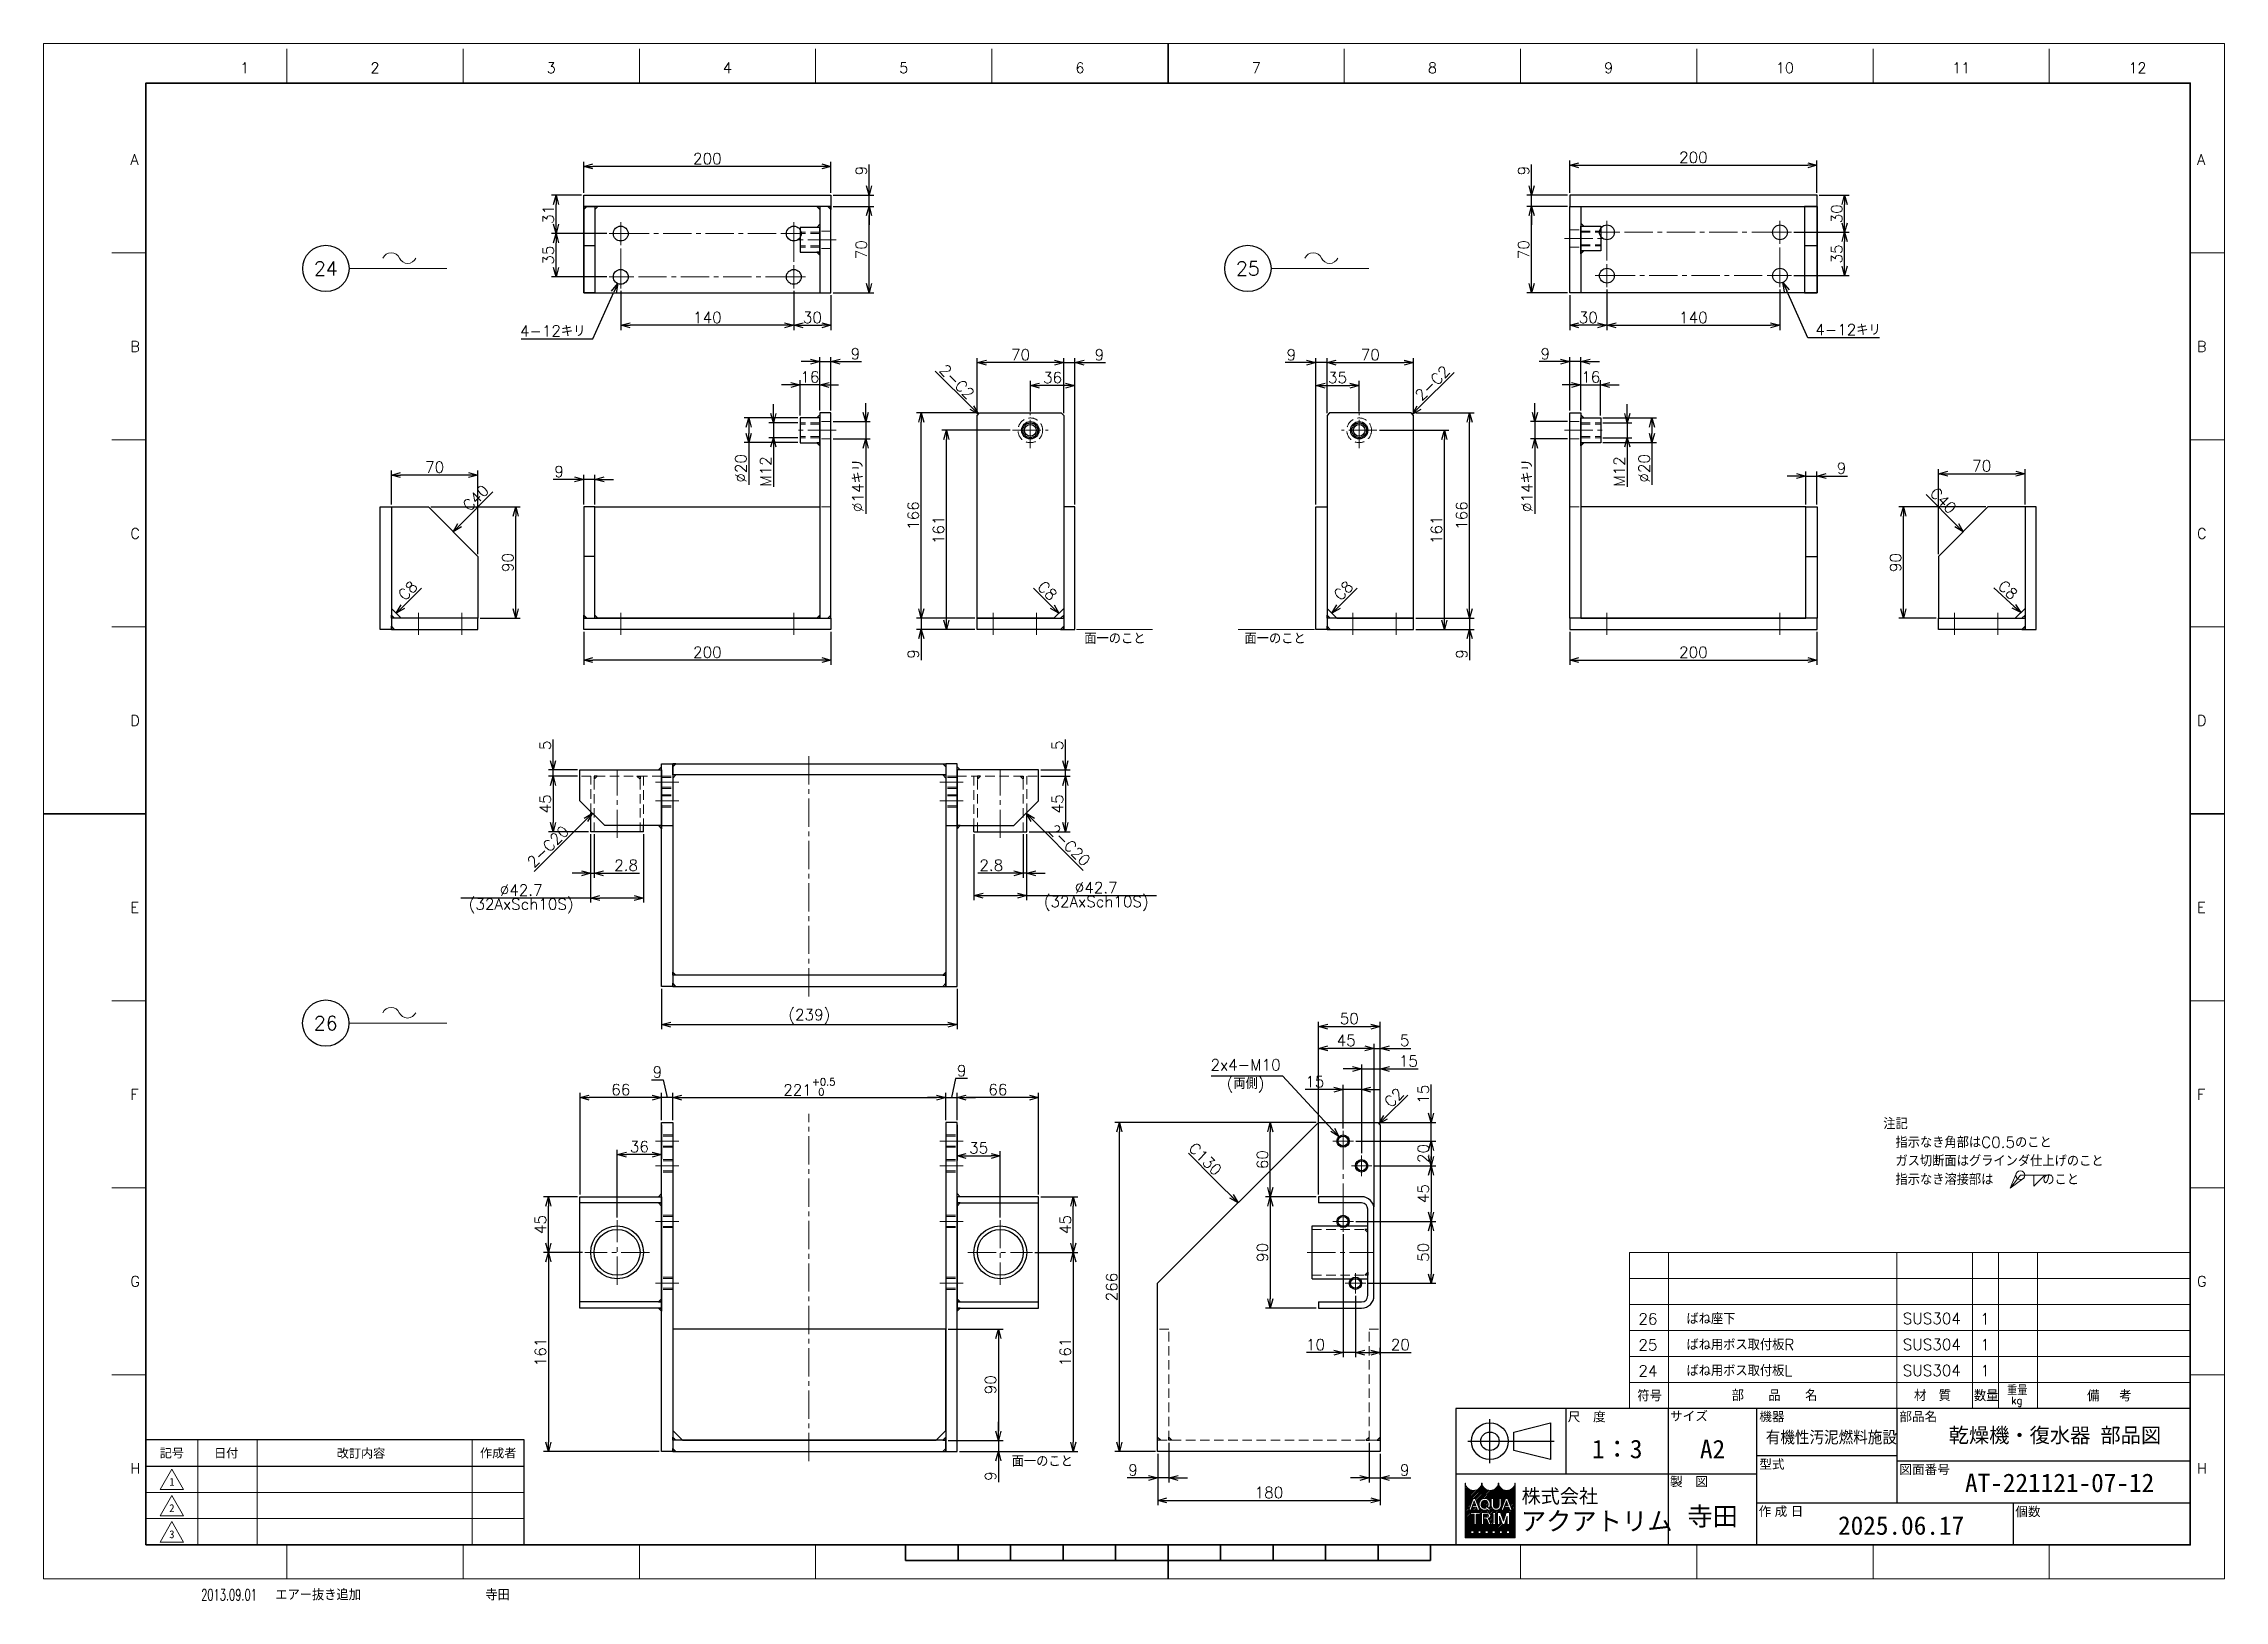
# Model space of a CAD drawing. Header units: millimetres. Extents: x 0 to 1764, y -17 to 1242.
import ezdxf
from ezdxf.entities.mleader import LeaderData, LeaderLine
from ezdxf.enums import TextEntityAlignment as Align
from ezdxf.math import Vec2, Vec3

# ---------------------------------------------------------------- set-up
doc = ezdxf.new("R2010")
doc.units = ezdxf.units.MM
doc.header["$LTSCALE"] = 1.2
doc.header["$PDMODE"] = 99
doc.header["$PDSIZE"] = 1
doc.linetypes.add('CENTER2', pattern=[28.575, 19.05, -3.175, 3.175, -3.175])
doc.linetypes.add('HIDDEN', pattern=[9.525, 6.35, -3.175])
for name, color, linetype, lineweight in [('04_HIDDEN', 2, 'HIDDEN', 13), ('05_CENTER', 4, 'CENTER2', 13), ('07_TEXT', 3, 'Continuous', 13), ('08_DIM', 3, 'Continuous', 13), ('90_FRAME', 5, 'Continuous', 35)]:
    doc.layers.add(name, color=color, linetype=linetype, lineweight=lineweight)
doc.layers.add('91_BLANK', color=5, linetype='Continuous', lineweight=0, plot=False)
doc.styles.add('KSS_TXT', font='txt.shx', dxfattribs={"bigfont": 'extfont2.shx'})
doc.styles.add('KSS_TXT_L', font='txt.shx', dxfattribs={"height": 3, "bigfont": 'extfont2.shx'})
doc.styles.add('MS_G', font='MS Gothic.ttf')
doc.styles.get("Standard").update_dxf_attribs({"font": 'txt.shx', "bigfont": 'extfont2.shx'})
doc.styles.add('表題用', font='MS PGothic.ttf')
doc.dimstyles.new('KSS_DIM', dxfattribs={"dimscale": 3, "dimtxt": 3, "dimasz": 2.5, "dimexe": 1.25, "dimexo": 0.625, "dimtad": 1, "dimdsep": 46, "dimtxsty": 'KSS_TXT', "dimblk": 'OPEN30', "dimcen": 0, "dimazin": 2, "dimtfac": 0.75, "dimtmove": 0, "dimatfit": 3, "dimldrblk": 'OPEN30', "dimfxl": 1.25, "dimtolj": 1, "dimarcsym": 0})
doc.dimstyles.new('KSS_DIM$3', dxfattribs={"dimscale": 3, "dimtxt": 3, "dimasz": 2.5, "dimexe": 1.25, "dimexo": 0.625, "dimtad": 1, "dimtih": 1, "dimtoh": 1, "dimdsep": 46, "dimtxsty": 'KSS_TXT', "dimblk": 'OPEN30', "dimcen": 0, "dimazin": 2, "dimtfac": 0.75, "dimtofl": 0, "dimtmove": 0, "dimatfit": 3, "dimldrblk": 'OPEN30', "dimfxl": 1.25, "dimtolj": 1, "dimarcsym": 0})

msp = doc.modelspace()

# ---------------------------------------------------------------- texts
at = {"layer": '07_TEXT', "style": 'KSS_TXT'}
for p in [(841.811, 756.075), (971.426, 756.075), (783.089, 90.678)]:
    msp.add_text('面一のこと', height=9, dxfattribs=at).set_placement(p)
at = {"layer": '07_TEXT', "ltscale": 2, "insert": (1488.124, 372.587), "char_height": 9, "attachment_point": 1}
msp.add_mtext_dynamic_manual_height_columns('注記\\P\u3000指示なき角部はC0.5のこと\\P\u3000ガス切断面はグラインダ仕上げのこと\\P\u3000指示なき溶接部は\u3000\u3000\u3000\u3000のこと', width=211.71749, gutter_width=15, heights=[0], dxfattribs=at)
at = {"layer": '08_DIM', "insert": (947.515, 325.333), "char_height": 9, "attachment_point": 9, "rotation": 315, "style": 'KSS_TXT_L'}
msp.add_mtext('C130', dxfattribs=at)
at = {"layer": '90_FRAME', "color": 0, "lineweight": 13, "style": 'KSS_TXT'}
for s, p in [('1', (162.682, 1215.249)), ('2', (268.044, 1215.249)), ('3', (410.612, 1215.249)), ('4', (553.18, 1215.249)), ('5', (695.748, 1215.249)), ('6', (838.316, 1215.249)), ('7', (980.884, 1215.249)), ('8', (1123.453, 1215.249)), ('9', (1266.021, 1215.249)), ('10', (1408.589, 1215.249)), ('11', (1551.157, 1215.249)), ('12', (1693.725, 1215.249))]:
    msp.add_text(s, height=8.52, dxfattribs=at).set_placement(p, align=Align.BOTTOM_CENTER)
for s, p in [('A', (70.199, 1147.902)), ('A', (1741.947, 1147.902)), ('B', (70.199, 996.678)), ('B', (1741.947, 996.678)), ('C', (70.199, 845.454)), ('C', (1741.947, 845.454)), ('D', (70.199, 694.23)), ('D', (1741.947, 694.23)), ('E', (70.199, 543.006)), ('E', (1741.947, 543.006)), ('F', (70.199, 391.782)), ('F', (1741.947, 391.782)), ('G', (70.199, 240.558)), ('G', (1741.947, 240.558)), ('H', (70.199, 89.334)), ('H', (1741.947, 89.334))]:
    msp.add_text(s, height=8.52, dxfattribs=at).set_placement(p, align=Align.MIDDLE_LEFT)
at = {"layer": '90_FRAME', "color": 3, "lineweight": 13}
for s, p in [('26', (1297.772, 210.167)), ('1', (1570.491, 210.318)), ('25', (1297.772, 189.167)), ('1', (1570.491, 189.318)), ('24', (1297.772, 168.167)), ('1', (1570.491, 168.318))]:
    msp.add_text(s, height=9, dxfattribs=at).set_placement(p, align=Align.MIDDLE_CENTER)
for s, height, p in [('ばね座下', 9, (1328.925, 205.898)), ('SUS304', 9, (1503.9, 206.018)), ('ばね用ボス取付板R', 9, (1328.925, 184.898)), ('SUS304', 9, (1503.9, 185.018)), ('ばね用ボス取付板L', 9, (1328.925, 163.898)), ('SUS304', 9, (1503.9, 164.018)), ('符号', 9, (1289.209, 143.519)), ('部\u3000\u3000品\u3000\u3000名', 9, (1365.505, 143.846)), ('材\u3000質', 9, (1513.071, 143.738)), ('数量', 9, (1561.501, 143.67)), ('重量', 7.5, (1588.258, 148.578)), ('kg', 6, (1591.573, 141.24)), ('備  考', 9, (1653.04, 143.519)), ('エアー抜き追加', 9, (187.405, -17.392)), ('寺田', 9, (357.315, -17.392))]:
    msp.add_text(s, height=height, dxfattribs=at).set_placement(p)
at = {"layer": '90_FRAME', "color": 0, "style": '表題用'}
for s, p in [('尺\u3000度', (1232.904, 131.157)), ('サイズ', (1315.64, 131.716)), ('機器', (1387.819, 131.281)), ('部品名', (1501.105, 131.281)), ('型式', (1387.819, 92.72)), ('図面番号', (1501.105, 88.477)), ('製\u3000図', (1315.64, 78.681)), ('作 成 日', (1387.301, 54.624)), ('個数', (1594.969, 54.417))]:
    msp.add_text(s, height=7.5, dxfattribs=at).set_placement(p, align=Align.MIDDLE_LEFT)
at = {"layer": '90_FRAME', "color": 0, "style": 'MS_G'}
msp.add_text('乾燥機・復水器 部品図', height=12, dxfattribs=at).set_placement((1626.988, 110.167), align=Align.CENTER)
at = {"layer": '90_FRAME', "color": 0, "style": '表題用'}
for s, p in [('記号', (103.742, 101.735)), ('日付', (147.711, 101.735)), ('作成者', (367.742, 101.735))]:
    msp.add_text(s, height=7.2, dxfattribs=at).set_placement(p, align=Align.MIDDLE_CENTER)
at = {"layer": '90_FRAME', "color": 0}
for s, height, style, p in [('改訂内容', 7.2, '表題用', (256.742, 101.735)), ('A2', 15, 'MS_G', (1350.037, 104.918))]:
    msp.add_text(s, height=height, dxfattribs=dict(at, style=style)).set_placement(p, align=Align.MIDDLE)
at = {"layer": '90_FRAME', "color": 0, "style": 'MS_G', "width": 0.9}
msp.add_text('有機性汚泥燃料施設', height=9.6, dxfattribs=at).set_placement((1393.103, 109.737))
at = {"layer": '90_FRAME', "color": 0, "lineweight": 13, "style": 'MS_G'}
for s, p in [('1', (103.742, 78.4)), ('2', (103.742, 57.185)), ('3', (103.742, 35.971))]:
    msp.add_text(s, height=6.364, dxfattribs=at).set_placement(p, align=Align.MIDDLE)
at = {"layer": '90_FRAME', "color": 4, "style": 'MS_G'}
msp.add_text('株式会社', height=11.3412, dxfattribs=at).set_placement((1226.509, 66.858), align=Align.MIDDLE_CENTER)
at = {"layer": '90_FRAME', "color": 0, "style": 'MS_G'}
for s, p in [('AT-221121-07-12', (1554.25, 70.159)), ('2025.06.17', (1451.534, 35.633))]:
    msp.add_text(s, height=15, dxfattribs=at).set_placement(p)
at = {"layer": '90_FRAME', "color": 4, "style": 'MS_G'}
msp.add_text('アクアトリム', height=15, dxfattribs=at).set_placement((1194.945, 39.159))
at = {"layer": '90_FRAME', "color": 3, "lineweight": 13, "width": 0.65}
msp.add_text('2013.09.01', height=9, dxfattribs=at).set_placement((127.43, -17.392))
at = {"layer": '90_FRAME', "color": 0, "style": 'MS_G'}
for tag, p in [('1：3', (1272.927, 104.918)), ('寺田', (1350.037, 50.821))]:
    msp.add_attdef(tag, text='', height=15, dxfattribs=at).set_placement(p, align=Align.MIDDLE)

# ---------------------------------------------------------------- blocks, each defined once
blk = doc.blocks.new('Weld-line')
blk.add_line((0, 0), (1, 0))
blk = doc.blocks.new('Weld10-s5')
blk.add_circle((0, 0), 2)
blk = doc.blocks.new('Weld10-a1')
for p, q in [((5, 0), (0, 5)), ((0, 5), (0, 0)), ((0, 0), (5, 0))]:
    blk.add_line(p, q)
at = {"width": 0.9}
blk.add_attdef('S', text='', height=2.8, dxfattribs=at).set_placement((-2, 1), align=Align.RIGHT)
blk.add_attdef('L', (8, 1), '', height=2.8, dxfattribs=at)
blk = doc.blocks.new('_Open30')
at = {"color": 0, "linetype": 'ByBlock', "lineweight": -2}
for p, q in [((-1, 0.27), (0, 0)), ((0, 0), (-1, -0.27)), ((0, 0), (-1, 0))]:
    blk.add_line(p, q, dxfattribs=at)
blk = doc.blocks.new('AM_BALLOON1')
at = {"transparency": 16777216}
blk.add_circle((0, 0), 5, dxfattribs=at)
blk.add_attdef('B_NUMBER', text='', height=3, dxfattribs=at).set_placement((0, 0), align=Align.MIDDLE_CENTER)
blk = doc.blocks.new('_OPEN')
at = {"color": 0, "linetype": 'ByBlock'}
for p, q in [((-1, 0.17), (0, 0)), ((0, 0), (-1, -0.17)), ((0, 0), (-1, 0))]:
    blk.add_line(p, q, dxfattribs=at)
blk = doc.blocks.new('p1ba05')
for centre, start, end in [((-2.95, 0.29), 24.2276, 155.5758), ((0, 1.62), 204.2276, 335.5758)]:
    blk.add_arc(centre, 1.62, start, end)
blk = doc.blocks.new('M10Tz_1')
at = {"color": 0}
for radius in [5, 4]:
    blk.add_circle((0, 0), radius, dxfattribs=at)
at = {"layer": '05_CENTER'}
for p, q in [((8.3, 0), (-8.3, 0)), ((0, -8.3), (0, 8.3))]:
    blk.add_line(p, q, dxfattribs=at)
blk = doc.blocks.new('*D160')
at = {"layer": '08_DIM', "color": 0, "lineweight": -2, "transparency": 16777216}
for p, q in [((638.7, 935.9), (668.7, 935.9)), ((665, 943.4), (665, 950.9)), ((665, 935.9), (665, 921.9)), ((638.7, 921.9), (668.7, 921.9)), ((665, 914.4), (665, 861.4))]:
    blk.add_line(p, q, dxfattribs=at)
at = {"layer": 'Defpoints', "color": 0, "transparency": 16777216}
for p in [(636.9, 935.9), (636.9, 921.9), (665, 921.9)]:
    blk.add_point(p, dxfattribs=at)
at = {"layer": '08_DIM', "color": 0, "lineweight": -2, "transparency": 16777216, "xscale": 7.5, "yscale": 7.5, "zscale": 7.5}
for p, rotation in [((665, 935.9), 270), ((665, 921.9), 90)]:
    blk.add_blockref('_Open30', p, dxfattribs=dict(at, rotation=rotation))
at = {"layer": '08_DIM', "color": 0, "transparency": 16777216, "insert": (658.6, 884.2), "char_height": 9, "attachment_point": 5, "rotation": 90, "style": 'KSS_TXT'}
blk.add_mtext('\\A1;%%C14キリ', dxfattribs=at)
blk = doc.blocks.new('*D161')
at = {"layer": '08_DIM', "color": 0, "lineweight": -2, "transparency": 16777216}
for p, q in [((590.4, 942.4), (590.4, 949.9)), ((610, 934.9), (586.7, 934.9)), ((610, 922.9), (586.7, 922.9)), ((590.4, 934.9), (590.4, 922.9)), ((590.4, 915.4), (590.4, 883.1))]:
    blk.add_line(p, q, dxfattribs=at)
at = {"layer": 'Defpoints', "color": 0, "transparency": 16777216}
for p in [(590.4, 922.9), (611.9, 934.9), (611.9, 922.9)]:
    blk.add_point(p, dxfattribs=at)
at = {"layer": '08_DIM', "color": 0, "lineweight": -2, "transparency": 16777216, "xscale": 7.5, "yscale": 7.5, "zscale": 7.5}
for p, rotation in [((590.4, 934.9), 270), ((590.4, 922.9), 90)]:
    blk.add_blockref('_Open30', p, dxfattribs=dict(at, rotation=rotation))
at = {"layer": '08_DIM', "color": 0, "transparency": 16777216, "insert": (584.1, 895.5), "char_height": 9, "attachment_point": 5, "rotation": 90, "style": 'KSS_TXT'}
blk.add_mtext('\\A1;M12', dxfattribs=at)
blk = doc.blocks.new('*D162')
at = {"layer": '08_DIM', "color": 0, "lineweight": -2, "transparency": 16777216}
for p, q in [((610, 938.9), (566.6, 938.9)), ((610, 918.9), (566.6, 918.9)), ((570.4, 931.4), (570.4, 926.4)), ((570.4, 918.9), (570.4, 884.8))]:
    blk.add_line(p, q, dxfattribs=at)
at = {"layer": 'Defpoints', "color": 0, "transparency": 16777216}
for p in [(611.9, 938.9), (570.4, 918.9), (611.9, 918.9)]:
    blk.add_point(p, dxfattribs=at)
at = {"layer": '08_DIM', "color": 0, "lineweight": -2, "transparency": 16777216, "xscale": 7.5, "yscale": 7.5, "zscale": 7.5}
for p, rotation in [((570.4, 938.9), 90), ((570.4, 918.9), 270)]:
    blk.add_blockref('_Open30', p, dxfattribs=dict(at, rotation=rotation))
at = {"layer": '08_DIM', "color": 0, "transparency": 16777216, "insert": (564, 898.1), "char_height": 9, "attachment_point": 5, "rotation": 90, "style": 'KSS_TXT'}
blk.add_mtext('\\A1;%%C20', dxfattribs=at)
blk = doc.blocks.new('*D163')
at = {"layer": '08_DIM', "color": 0, "lineweight": -2, "transparency": 16777216}
for p, q in [((604.4, 965.6), (596.9, 965.6)), ((611.9, 940.8), (611.9, 969.4)), ((627.9, 965.6), (611.9, 965.6)), ((627.9, 944.8), (627.9, 969.4)), ((635.4, 965.6), (642.9, 965.6))]:
    blk.add_line(p, q, dxfattribs=at)
at = {"layer": 'Defpoints', "color": 0, "transparency": 16777216}
for p in [(611.9, 965.6), (611.9, 938.9), (627.9, 942.9)]:
    blk.add_point(p, dxfattribs=at)
at = {"layer": '08_DIM', "color": 0, "lineweight": -2, "transparency": 16777216, "xscale": 7.5, "yscale": 7.5, "zscale": 7.5}
blk.add_blockref('_Open30', (611.9, 965.6), dxfattribs=at)
at = {"layer": '08_DIM', "color": 0, "lineweight": -2, "transparency": 16777216, "xscale": 7.5, "yscale": 7.5, "zscale": 7.5, "rotation": 180}
blk.add_blockref('_Open30', (627.9, 965.6), dxfattribs=at)
at = {"layer": '08_DIM', "color": 0, "transparency": 16777216, "insert": (619.9, 972), "char_height": 9, "attachment_point": 5, "style": 'KSS_TXT'}
blk.add_mtext('\\A1;16', dxfattribs=at)
blk = doc.blocks.new('*D164')
at = {"layer": '08_DIM', "color": 0, "lineweight": -2, "transparency": 16777216}
for p, q in [((627.9, 944.8), (627.9, 988.1)), ((636.9, 944.8), (636.9, 988.1)), ((620.4, 984.4), (612.9, 984.4)), ((627.9, 984.4), (636.9, 984.4)), ((644.4, 984.4), (661.6, 984.4))]:
    blk.add_line(p, q, dxfattribs=at)
at = {"layer": 'Defpoints', "color": 0, "transparency": 16777216}
for p in [(636.9, 984.4), (627.9, 942.9), (636.9, 942.9)]:
    blk.add_point(p, dxfattribs=at)
at = {"layer": '08_DIM', "color": 0, "lineweight": -2, "transparency": 16777216, "xscale": 7.5, "yscale": 7.5, "zscale": 7.5}
blk.add_blockref('_Open30', (627.9, 984.4), dxfattribs=at)
at = {"layer": '08_DIM', "color": 0, "lineweight": -2, "transparency": 16777216, "xscale": 7.5, "yscale": 7.5, "zscale": 7.5, "rotation": 180}
blk.add_blockref('_Open30', (636.9, 984.4), dxfattribs=at)
at = {"layer": '08_DIM', "color": 0, "transparency": 16777216, "insert": (656.7, 990.8), "char_height": 9, "attachment_point": 5, "style": 'KSS_TXT'}
blk.add_mtext('\\A1;9', dxfattribs=at)
blk = doc.blocks.new('*D165')
at = {"layer": '08_DIM', "color": 0, "lineweight": -2, "transparency": 16777216}
for p, q in [((606.9, 1041.8), (606.9, 1010)), ((636.9, 1038.1), (636.9, 1010)), ((614.4, 1013.8), (629.4, 1013.8))]:
    blk.add_line(p, q, dxfattribs=at)
at = {"layer": 'Defpoints', "color": 0, "transparency": 16777216}
for p in [(606.9, 1043.7), (636.9, 1040), (636.9, 1013.8)]:
    blk.add_point(p, dxfattribs=at)
at = {"layer": '08_DIM', "color": 0, "lineweight": -2, "transparency": 16777216, "xscale": 7.5, "yscale": 7.5, "zscale": 7.5, "rotation": 180}
blk.add_blockref('_Open30', (606.9, 1013.8), dxfattribs=at)
at = {"layer": '08_DIM', "color": 0, "lineweight": -2, "transparency": 16777216, "xscale": 7.5, "yscale": 7.5, "zscale": 7.5}
blk.add_blockref('_Open30', (636.9, 1013.8), dxfattribs=at)
at = {"layer": '08_DIM', "color": 0, "transparency": 16777216, "insert": (621.9, 1020.1), "char_height": 9, "attachment_point": 5, "style": 'KSS_TXT'}
blk.add_mtext('\\A1;30', dxfattribs=at)
blk = doc.blocks.new('*D166')
at = {"layer": '08_DIM', "color": 0, "lineweight": -2, "transparency": 16777216}
for p, q in [((466.9, 1041.8), (466.9, 1010)), ((606.9, 1041.8), (606.9, 1010)), ((599.4, 1013.8), (474.4, 1013.8))]:
    blk.add_line(p, q, dxfattribs=at)
at = {"layer": 'Defpoints', "color": 0, "transparency": 16777216}
for p in [(466.9, 1043.7), (606.9, 1043.7), (466.9, 1013.8)]:
    blk.add_point(p, dxfattribs=at)
at = {"layer": '08_DIM', "color": 0, "lineweight": -2, "transparency": 16777216, "xscale": 7.5, "yscale": 7.5, "zscale": 7.5, "rotation": 180}
blk.add_blockref('_Open30', (466.9, 1013.8), dxfattribs=at)
at = {"layer": '08_DIM', "color": 0, "lineweight": -2, "transparency": 16777216, "xscale": 7.5, "yscale": 7.5, "zscale": 7.5}
blk.add_blockref('_Open30', (606.9, 1013.8), dxfattribs=at)
at = {"layer": '08_DIM', "color": 0, "transparency": 16777216, "insert": (536.9, 1020.1), "char_height": 9, "attachment_point": 5, "style": 'KSS_TXT'}
blk.add_mtext('\\A1;140', dxfattribs=at)
blk = doc.blocks.new('*D167')
at = {"layer": '08_DIM', "color": 0, "lineweight": -2, "transparency": 16777216}
for p, q in [((455.6, 1088), (410.8, 1088)), ((414.6, 1060.5), (414.6, 1080.5)), ((455.6, 1053), (410.8, 1053))]:
    blk.add_line(p, q, dxfattribs=at)
at = {"layer": 'Defpoints', "color": 0, "transparency": 16777216}
for p in [(414.6, 1088), (457.5, 1088), (457.5, 1053)]:
    blk.add_point(p, dxfattribs=at)
at = {"layer": '08_DIM', "color": 0, "lineweight": -2, "transparency": 16777216, "xscale": 7.5, "yscale": 7.5, "zscale": 7.5}
for p, rotation in [((414.6, 1088), 90), ((414.6, 1053), 270)]:
    blk.add_blockref('_Open30', p, dxfattribs=dict(at, rotation=rotation))
at = {"layer": '08_DIM', "color": 0, "transparency": 16777216, "insert": (408.2, 1070.5), "char_height": 9, "attachment_point": 5, "rotation": 90, "style": 'KSS_TXT'}
blk.add_mtext('\\A1;35', dxfattribs=at)
blk = doc.blocks.new('*D168')
at = {"layer": '08_DIM', "color": 0, "lineweight": -2, "transparency": 16777216}
for p, q in [((435, 1119), (410.8, 1119)), ((414.6, 1095.5), (414.6, 1111.5)), ((455.6, 1088), (410.8, 1088))]:
    blk.add_line(p, q, dxfattribs=at)
at = {"layer": 'Defpoints', "color": 0, "transparency": 16777216}
for p in [(414.6, 1119), (436.9, 1119), (457.5, 1088)]:
    blk.add_point(p, dxfattribs=at)
at = {"layer": '08_DIM', "color": 0, "lineweight": -2, "transparency": 16777216, "xscale": 7.5, "yscale": 7.5, "zscale": 7.5}
for p, rotation in [((414.6, 1119), 90), ((414.6, 1088), 270)]:
    blk.add_blockref('_Open30', p, dxfattribs=dict(at, rotation=rotation))
at = {"layer": '08_DIM', "color": 0, "transparency": 16777216, "insert": (408.2, 1103.5), "char_height": 9, "attachment_point": 5, "rotation": 90, "style": 'KSS_TXT'}
blk.add_mtext('\\A1;31', dxfattribs=at)
blk = doc.blocks.new('*D169')
at = {"layer": '08_DIM', "color": 0, "lineweight": -2, "transparency": 16777216}
for p, q in [((436.9, 766), (436.9, 739.3)), ((636.9, 766), (636.9, 739.3)), ((629.4, 743), (444.4, 743))]:
    blk.add_line(p, q, dxfattribs=at)
at = {"layer": 'Defpoints', "color": 0, "transparency": 16777216}
for p in [(436.9, 767.9), (636.9, 767.9), (436.9, 743)]:
    blk.add_point(p, dxfattribs=at)
at = {"layer": '08_DIM', "color": 0, "lineweight": -2, "transparency": 16777216, "xscale": 7.5, "yscale": 7.5, "zscale": 7.5, "rotation": 180}
blk.add_blockref('_Open30', (436.9, 743), dxfattribs=at)
at = {"layer": '08_DIM', "color": 0, "lineweight": -2, "transparency": 16777216, "xscale": 7.5, "yscale": 7.5, "zscale": 7.5}
blk.add_blockref('_Open30', (636.9, 743), dxfattribs=at)
at = {"layer": '08_DIM', "color": 0, "transparency": 16777216, "insert": (536.9, 749.4), "char_height": 9, "attachment_point": 5, "style": 'KSS_TXT'}
blk.add_mtext('\\A1;200', dxfattribs=at)
blk = doc.blocks.new('*D170')
at = {"layer": '08_DIM', "color": 0, "lineweight": -2, "transparency": 16777216}
for p, q in [((313.2, 866.9), (385.6, 866.9)), ((381.9, 784.4), (381.9, 859.4)), ((353.2, 776.9), (385.6, 776.9))]:
    blk.add_line(p, q, dxfattribs=at)
at = {"layer": 'Defpoints', "color": 0, "transparency": 16777216}
for p in [(311.3, 866.9), (381.9, 866.9), (351.3, 776.9)]:
    blk.add_point(p, dxfattribs=at)
at = {"layer": '08_DIM', "color": 0, "lineweight": -2, "transparency": 16777216, "xscale": 7.5, "yscale": 7.5, "zscale": 7.5}
for p, rotation in [((381.9, 866.9), 90), ((381.9, 776.9), 270)]:
    blk.add_blockref('_Open30', p, dxfattribs=dict(at, rotation=rotation))
at = {"layer": '08_DIM', "color": 0, "transparency": 16777216, "insert": (375.5, 821.9), "char_height": 9, "attachment_point": 5, "rotation": 90, "style": 'KSS_TXT'}
blk.add_mtext('\\A1;90', dxfattribs=at)
blk = doc.blocks.new('*D171')
at = {"layer": '08_DIM', "color": 0, "lineweight": -2, "transparency": 16777216}
for p, q in [((781.9, 928.9), (726.5, 928.9)), ((730.3, 775.4), (730.3, 921.4)), ((753.3, 767.9), (726.5, 767.9))]:
    blk.add_line(p, q, dxfattribs=at)
at = {"layer": 'Defpoints', "color": 0, "transparency": 16777216}
for p in [(730.3, 928.9), (783.8, 928.9), (755.2, 767.9)]:
    blk.add_point(p, dxfattribs=at)
at = {"layer": '08_DIM', "color": 0, "lineweight": -2, "transparency": 16777216, "xscale": 7.5, "yscale": 7.5, "zscale": 7.5}
for p, rotation in [((730.3, 928.9), 90), ((730.3, 767.9), 270)]:
    blk.add_blockref('_Open30', p, dxfattribs=dict(at, rotation=rotation))
at = {"layer": '08_DIM', "color": 0, "transparency": 16777216, "insert": (723.9, 848.4), "char_height": 9, "attachment_point": 5, "rotation": 90, "style": 'KSS_TXT'}
blk.add_mtext('\\A1;161', dxfattribs=at)
blk = doc.blocks.new('*D172')
at = {"layer": '08_DIM', "color": 0, "lineweight": -2, "transparency": 16777216}
for p, q in [((798.2, 944.2), (798.2, 968.8)), ((826.7, 965.1), (805.7, 965.1)), ((834.2, 868.8), (834.2, 968.8))]:
    blk.add_line(p, q, dxfattribs=at)
at = {"layer": 'Defpoints', "color": 0, "transparency": 16777216}
for p in [(798.2, 965.1), (798.2, 942.3), (834.2, 866.9)]:
    blk.add_point(p, dxfattribs=at)
at = {"layer": '08_DIM', "color": 0, "lineweight": -2, "transparency": 16777216, "xscale": 7.5, "yscale": 7.5, "zscale": 7.5, "rotation": 180}
blk.add_blockref('_Open30', (798.2, 965.1), dxfattribs=at)
at = {"layer": '08_DIM', "color": 0, "lineweight": -2, "transparency": 16777216, "xscale": 7.5, "yscale": 7.5, "zscale": 7.5}
blk.add_blockref('_Open30', (834.2, 965.1), dxfattribs=at)
at = {"layer": '08_DIM', "color": 0, "transparency": 16777216, "insert": (816.2, 971.5), "char_height": 9, "attachment_point": 5, "style": 'KSS_TXT'}
blk.add_mtext('\\A1;36', dxfattribs=at)
blk = doc.blocks.new('*D173')
at = {"layer": '08_DIM', "color": 0, "lineweight": -2, "transparency": 16777216}
for p, q in [((755.2, 942.8), (755.2, 987.3)), ((817.7, 983.6), (762.7, 983.6)), ((825.2, 942.8), (825.2, 987.3))]:
    blk.add_line(p, q, dxfattribs=at)
at = {"layer": 'Defpoints', "color": 0, "transparency": 16777216}
for p in [(755.2, 983.6), (755.2, 940.9), (825.2, 940.9)]:
    blk.add_point(p, dxfattribs=at)
at = {"layer": '08_DIM', "color": 0, "lineweight": -2, "transparency": 16777216, "xscale": 7.5, "yscale": 7.5, "zscale": 7.5, "rotation": 180}
blk.add_blockref('_Open30', (755.2, 983.6), dxfattribs=at)
at = {"layer": '08_DIM', "color": 0, "lineweight": -2, "transparency": 16777216, "xscale": 7.5, "yscale": 7.5, "zscale": 7.5}
blk.add_blockref('_Open30', (825.2, 983.6), dxfattribs=at)
at = {"layer": '08_DIM', "color": 0, "transparency": 16777216, "insert": (790.2, 990), "char_height": 9, "attachment_point": 5, "style": 'KSS_TXT'}
blk.add_mtext('\\A1;70', dxfattribs=at)
blk = doc.blocks.new('*D174')
at = {"layer": '08_DIM', "color": 0, "lineweight": -2, "transparency": 16777216}
for p, q in [((817.7, 983.6), (810.2, 983.6)), ((825.2, 942.8), (825.2, 987.3)), ((825.2, 983.6), (834.2, 983.6)), ((834.2, 868.8), (834.2, 987.3)), ((841.7, 983.6), (858.9, 983.6))]:
    blk.add_line(p, q, dxfattribs=at)
at = {"layer": 'Defpoints', "color": 0, "transparency": 16777216}
for p in [(834.2, 983.6), (825.2, 940.9), (834.2, 866.9)]:
    blk.add_point(p, dxfattribs=at)
at = {"layer": '08_DIM', "color": 0, "lineweight": -2, "transparency": 16777216, "xscale": 7.5, "yscale": 7.5, "zscale": 7.5}
blk.add_blockref('_Open30', (825.2, 983.6), dxfattribs=at)
at = {"layer": '08_DIM', "color": 0, "lineweight": -2, "transparency": 16777216, "xscale": 7.5, "yscale": 7.5, "zscale": 7.5, "rotation": 180}
blk.add_blockref('_Open30', (834.2, 983.6), dxfattribs=at)
at = {"layer": '08_DIM', "color": 0, "transparency": 16777216, "insert": (854, 990), "char_height": 9, "attachment_point": 5, "style": 'KSS_TXT'}
blk.add_mtext('\\A1;9', dxfattribs=at)
blk = doc.blocks.new('*D175')
at = {"layer": '08_DIM', "color": 0, "lineweight": -2, "transparency": 16777216}
for p, q in [((429.4, 889.2), (412.1, 889.2)), ((436.9, 868.8), (436.9, 892.9)), ((445.9, 889.2), (436.9, 889.2)), ((445.9, 868.8), (445.9, 892.9)), ((453.4, 889.2), (460.9, 889.2))]:
    blk.add_line(p, q, dxfattribs=at)
at = {"layer": 'Defpoints', "color": 0, "transparency": 16777216}
for p in [(436.9, 889.2), (436.9, 866.9), (445.9, 866.9)]:
    blk.add_point(p, dxfattribs=at)
at = {"layer": '08_DIM', "color": 0, "lineweight": -2, "transparency": 16777216, "xscale": 7.5, "yscale": 7.5, "zscale": 7.5}
blk.add_blockref('_Open30', (436.9, 889.2), dxfattribs=at)
at = {"layer": '08_DIM', "color": 0, "lineweight": -2, "transparency": 16777216, "xscale": 7.5, "yscale": 7.5, "zscale": 7.5, "rotation": 180}
blk.add_blockref('_Open30', (445.9, 889.2), dxfattribs=at)
at = {"layer": '08_DIM', "color": 0, "transparency": 16777216, "insert": (417, 895.5), "char_height": 9, "attachment_point": 5, "style": 'KSS_TXT'}
blk.add_mtext('\\A1;9', dxfattribs=at)
blk = doc.blocks.new('*D176')
at = {"layer": '08_DIM', "color": 0, "lineweight": -2, "transparency": 16777216}
for p, q in [((638.7, 1110), (671.5, 1110)), ((667.8, 1047.5), (667.8, 1102.5)), ((638.7, 1040), (671.5, 1040))]:
    blk.add_line(p, q, dxfattribs=at)
at = {"layer": 'Defpoints', "color": 0, "transparency": 16777216}
for p in [(636.9, 1110), (667.8, 1110), (636.9, 1040)]:
    blk.add_point(p, dxfattribs=at)
at = {"layer": '08_DIM', "color": 0, "lineweight": -2, "transparency": 16777216, "xscale": 7.5, "yscale": 7.5, "zscale": 7.5}
for p, rotation in [((667.8, 1110), 90), ((667.8, 1040), 270)]:
    blk.add_blockref('_Open30', p, dxfattribs=dict(at, rotation=rotation))
at = {"layer": '08_DIM', "color": 0, "transparency": 16777216, "insert": (661.4, 1075), "char_height": 9, "attachment_point": 5, "rotation": 90, "style": 'KSS_TXT'}
blk.add_mtext('\\A1;70', dxfattribs=at)
blk = doc.blocks.new('*D177')
at = {"layer": '08_DIM', "color": 0, "lineweight": -2, "transparency": 16777216}
for p, q in [((667.8, 1126.5), (667.8, 1143.8)), ((638.7, 1119), (671.5, 1119)), ((667.8, 1110), (667.8, 1119)), ((638.7, 1110), (671.5, 1110)), ((667.8, 1102.5), (667.8, 1095))]:
    blk.add_line(p, q, dxfattribs=at)
at = {"layer": 'Defpoints', "color": 0, "transparency": 16777216}
for p in [(636.9, 1119), (667.8, 1119), (636.9, 1110)]:
    blk.add_point(p, dxfattribs=at)
at = {"layer": '08_DIM', "color": 0, "lineweight": -2, "transparency": 16777216, "xscale": 7.5, "yscale": 7.5, "zscale": 7.5}
for p, rotation in [((667.8, 1119), 270), ((667.8, 1110), 90)]:
    blk.add_blockref('_Open30', p, dxfattribs=dict(at, rotation=rotation))
at = {"layer": '08_DIM', "color": 0, "transparency": 16777216, "insert": (661.4, 1138.9), "char_height": 9, "attachment_point": 5, "rotation": 90, "style": 'KSS_TXT'}
blk.add_mtext('\\A1;9', dxfattribs=at)
blk = doc.blocks.new('*D178')
at = {"layer": '08_DIM', "color": 0, "lineweight": -2, "transparency": 16777216}
for p, q in [((436.9, 1120.9), (436.9, 1146)), ((629.4, 1142.3), (444.4, 1142.3)), ((636.9, 1120.9), (636.9, 1146))]:
    blk.add_line(p, q, dxfattribs=at)
at = {"layer": 'Defpoints', "color": 0, "transparency": 16777216}
for p in [(436.9, 1142.3), (436.9, 1119), (636.9, 1119)]:
    blk.add_point(p, dxfattribs=at)
at = {"layer": '08_DIM', "color": 0, "lineweight": -2, "transparency": 16777216, "xscale": 7.5, "yscale": 7.5, "zscale": 7.5, "rotation": 180}
blk.add_blockref('_Open30', (436.9, 1142.3), dxfattribs=at)
at = {"layer": '08_DIM', "color": 0, "lineweight": -2, "transparency": 16777216, "xscale": 7.5, "yscale": 7.5, "zscale": 7.5}
blk.add_blockref('_Open30', (636.9, 1142.3), dxfattribs=at)
at = {"layer": '08_DIM', "color": 0, "transparency": 16777216, "insert": (536.9, 1148.6), "char_height": 9, "attachment_point": 5, "style": 'KSS_TXT'}
blk.add_mtext('\\A1;200', dxfattribs=at)
blk = doc.blocks.new('*D179')
at = {"layer": '08_DIM', "color": 0, "lineweight": -2, "transparency": 16777216}
for p, q in [((755.3, 942.9), (706.1, 942.9)), ((709.9, 784.4), (709.9, 935.4)), ((753.3, 776.9), (706.1, 776.9))]:
    blk.add_line(p, q, dxfattribs=at)
at = {"layer": 'Defpoints', "color": 0, "transparency": 16777216}
for p in [(709.9, 942.9), (757.2, 942.9), (755.2, 776.9)]:
    blk.add_point(p, dxfattribs=at)
at = {"layer": '08_DIM', "color": 0, "lineweight": -2, "transparency": 16777216, "xscale": 7.5, "yscale": 7.5, "zscale": 7.5}
for p, rotation in [((709.9, 942.9), 90), ((709.9, 776.9), 270)]:
    blk.add_blockref('_Open30', p, dxfattribs=dict(at, rotation=rotation))
at = {"layer": '08_DIM', "color": 0, "transparency": 16777216, "insert": (703.5, 859.9), "char_height": 9, "attachment_point": 5, "rotation": 90, "style": 'KSS_TXT'}
blk.add_mtext('\\A1;166', dxfattribs=at)
blk = doc.blocks.new('*D180')
at = {"layer": '08_DIM', "color": 0, "lineweight": -2, "transparency": 16777216}
blk.add_line((815.9, 786.2), (800.7, 801.3), dxfattribs=at)
at = {"layer": 'Defpoints', "color": 0, "transparency": 16777216}
for p in [(793.6, 808.4), (793.6, 808.4), (821.2, 780.9)]:
    blk.add_point(p, dxfattribs=at)
at = {"layer": '08_DIM', "color": 0, "lineweight": -2, "transparency": 16777216, "xscale": 7.5, "yscale": 7.5, "zscale": 7.5, "rotation": 315.0000000000001}
blk.add_blockref('_Open30', (821.2, 780.9), dxfattribs=at)
at = {"layer": '08_DIM', "color": 0, "transparency": 16777216, "insert": (811.9, 799.2), "char_height": 9, "attachment_point": 5, "rotation": 315, "style": 'KSS_TXT'}
blk.add_mtext('\\A1;C8', dxfattribs=at)
blk = doc.blocks.new('*D181')
at = {"layer": '08_DIM', "color": 0, "lineweight": -2, "transparency": 16777216}
blk.add_line((750.9, 947.2), (721.3, 976.7), dxfattribs=at)
at = {"layer": 'Defpoints', "color": 0, "transparency": 16777216}
for p in [(717.2, 980.8), (717.2, 980.8), (756.2, 941.9)]:
    blk.add_point(p, dxfattribs=at)
at = {"layer": '08_DIM', "color": 0, "lineweight": -2, "transparency": 16777216, "xscale": 7.5, "yscale": 7.5, "zscale": 7.5, "rotation": 315}
blk.add_blockref('_Open30', (756.2, 941.9), dxfattribs=at)
at = {"layer": '08_DIM', "color": 0, "transparency": 16777216, "insert": (738.8, 968.2), "char_height": 9, "attachment_point": 5, "rotation": 315, "style": 'KSS_TXT'}
blk.add_mtext('\\A1;2-C2', dxfattribs=at)
blk = doc.blocks.new('*D182')
at = {"layer": '08_DIM', "color": 0, "lineweight": -2, "transparency": 16777216}
for p, q in [((444.2, 1002.8), (461.3, 1040.7)), ((386.4, 1002.8), (444.2, 1002.8))]:
    blk.add_line(p, q, dxfattribs=at)
at = {"layer": 'Defpoints', "color": 0, "transparency": 16777216}
for p in [(469.3, 1058.5), (464.4, 1047.5)]:
    blk.add_point(p, dxfattribs=at)
at = {"layer": '08_DIM', "color": 0, "lineweight": -2, "transparency": 16777216, "xscale": 7.5, "yscale": 7.5, "zscale": 7.5, "rotation": 65.7413574795782}
blk.add_blockref('_Open30', (464.4, 1047.5), dxfattribs=at)
at = {"layer": '08_DIM', "color": 0, "transparency": 16777216, "insert": (411.8, 1009.2), "char_height": 9, "attachment_point": 5, "style": 'KSS_TXT'}
blk.add_mtext('\\A1;4-12キリ', dxfattribs=at)
blk = doc.blocks.new('*D183')
at = {"layer": '08_DIM', "color": 0, "lineweight": -2, "transparency": 16777216}
blk.add_line((290.6, 786.2), (305.7, 801.3), dxfattribs=at)
at = {"layer": 'Defpoints', "color": 0, "transparency": 16777216}
for p in [(312.9, 808.4), (312.9, 808.4), (285.3, 780.9)]:
    blk.add_point(p, dxfattribs=at)
at = {"layer": '08_DIM', "color": 0, "lineweight": -2, "transparency": 16777216, "xscale": 7.5, "yscale": 7.5, "zscale": 7.5, "rotation": 224.9999999999999}
blk.add_blockref('_Open30', (285.3, 780.9), dxfattribs=at)
at = {"layer": '08_DIM', "color": 0, "transparency": 16777216, "insert": (294.6, 799.2), "char_height": 9, "attachment_point": 5, "rotation": 45, "style": 'KSS_TXT'}
blk.add_mtext('\\A1;C8', dxfattribs=at)
blk = doc.blocks.new('*D184')
at = {"layer": '08_DIM', "color": 0, "lineweight": -2, "transparency": 16777216}
blk.add_line((336.6, 852.2), (363.5, 879.1), dxfattribs=at)
at = {"layer": 'Defpoints', "color": 0, "transparency": 16777216}
for p in [(376.9, 892.5), (376.9, 892.5), (331.3, 846.9)]:
    blk.add_point(p, dxfattribs=at)
at = {"layer": '08_DIM', "color": 0, "lineweight": -2, "transparency": 16777216, "xscale": 7.5, "yscale": 7.5, "zscale": 7.5, "rotation": 224.9999999999767}
blk.add_blockref('_Open30', (331.3, 846.9), dxfattribs=at)
at = {"layer": '08_DIM', "color": 0, "transparency": 16777216, "insert": (349.6, 874.2), "char_height": 9, "attachment_point": 5, "rotation": 45, "style": 'KSS_TXT'}
blk.add_mtext('\\A1;C40', dxfattribs=at)
blk = doc.blocks.new('*D185')
at = {"layer": '08_DIM', "color": 0, "lineweight": -2, "transparency": 16777216}
for p, q in [((753.3, 776.9), (706.1, 776.9)), ((709.9, 784.4), (709.9, 791.9)), ((709.9, 776.9), (709.9, 767.9)), ((753.3, 767.9), (706.1, 767.9)), ((709.9, 760.4), (709.9, 743.1))]:
    blk.add_line(p, q, dxfattribs=at)
at = {"layer": 'Defpoints', "color": 0, "transparency": 16777216}
for p in [(755.2, 776.9), (709.9, 767.9), (755.2, 767.9)]:
    blk.add_point(p, dxfattribs=at)
at = {"layer": '08_DIM', "color": 0, "lineweight": -2, "transparency": 16777216, "xscale": 7.5, "yscale": 7.5, "zscale": 7.5}
for p, rotation in [((709.9, 776.9), 270), ((709.9, 767.9), 90)]:
    blk.add_blockref('_Open30', p, dxfattribs=dict(at, rotation=rotation))
at = {"layer": '08_DIM', "color": 0, "transparency": 16777216, "insert": (703.5, 748), "char_height": 9, "attachment_point": 5, "rotation": 90, "style": 'KSS_TXT'}
blk.add_mtext('\\A1;9', dxfattribs=at)
blk = doc.blocks.new('*D186')
at = {"layer": '08_DIM', "color": 0, "lineweight": -2, "transparency": 16777216}
for p, q in [((281.3, 868.8), (281.3, 896.4)), ((343.8, 892.7), (288.8, 892.7)), ((351.3, 828.8), (351.3, 896.4))]:
    blk.add_line(p, q, dxfattribs=at)
at = {"layer": 'Defpoints', "color": 0, "transparency": 16777216}
for p in [(281.3, 892.7), (281.3, 866.9), (351.3, 826.9)]:
    blk.add_point(p, dxfattribs=at)
at = {"layer": '08_DIM', "color": 0, "lineweight": -2, "transparency": 16777216, "xscale": 7.5, "yscale": 7.5, "zscale": 7.5, "rotation": 180}
blk.add_blockref('_Open30', (281.3, 892.7), dxfattribs=at)
at = {"layer": '08_DIM', "color": 0, "lineweight": -2, "transparency": 16777216, "xscale": 7.5, "yscale": 7.5, "zscale": 7.5}
blk.add_blockref('_Open30', (351.3, 892.7), dxfattribs=at)
at = {"layer": '08_DIM', "color": 0, "transparency": 16777216, "insert": (316.3, 899.1), "char_height": 9, "attachment_point": 5, "style": 'KSS_TXT'}
blk.add_mtext('\\A1;70', dxfattribs=at)
blk = doc.blocks.new('*D187')
at = {"layer": '08_DIM', "color": 0, "lineweight": -2, "transparency": 16777216}
blk.add_line((1047.5, 786.2), (1062.6, 801.3), dxfattribs=at)
at = {"layer": 'Defpoints', "color": 0, "transparency": 16777216}
for p in [(1069.7, 808.4), (1069.7, 808.4), (1042.2, 780.9)]:
    blk.add_point(p, dxfattribs=at)
at = {"layer": '08_DIM', "color": 0, "lineweight": -2, "transparency": 16777216, "xscale": 7.5, "yscale": 7.5, "zscale": 7.5, "rotation": 224.9999999999999}
blk.add_blockref('_Open30', (1042.2, 780.9), dxfattribs=at)
at = {"layer": '08_DIM', "color": 0, "transparency": 16777216, "insert": (1051.4, 799.2), "char_height": 9, "attachment_point": 5, "rotation": 45, "style": 'KSS_TXT'}
blk.add_mtext('\\A1;C8', dxfattribs=at)
blk = doc.blocks.new('*D189')
at = {"layer": '08_DIM', "color": 0, "lineweight": -2, "transparency": 16777216}
for p, q in [((1080.5, 928.9), (1136.8, 928.9)), ((1133.1, 775.4), (1133.1, 921.4)), ((1110.1, 767.9), (1136.8, 767.9))]:
    blk.add_line(p, q, dxfattribs=at)
at = {"layer": 'Defpoints', "color": 0, "transparency": 16777216}
for p in [(1078.6, 928.9), (1133.1, 928.9), (1108.2, 767.9)]:
    blk.add_point(p, dxfattribs=at)
at = {"layer": '08_DIM', "color": 0, "lineweight": -2, "transparency": 16777216, "xscale": 7.5, "yscale": 7.5, "zscale": 7.5}
for p, rotation in [((1133.1, 928.9), 90), ((1133.1, 767.9), 270)]:
    blk.add_blockref('_Open30', p, dxfattribs=dict(at, rotation=rotation))
at = {"layer": '08_DIM', "color": 0, "transparency": 16777216, "insert": (1126.7, 848.4), "char_height": 9, "attachment_point": 5, "rotation": 90, "style": 'KSS_TXT'}
blk.add_mtext('\\A1;161', dxfattribs=at)
blk = doc.blocks.new('*D190')
at = {"layer": '08_DIM', "color": 0, "lineweight": -2, "transparency": 16777216}
for p, q in [((1029.2, 868.8), (1029.2, 968.8)), ((1036.7, 965.1), (1056.7, 965.1)), ((1064.2, 944.2), (1064.2, 968.8))]:
    blk.add_line(p, q, dxfattribs=at)
at = {"layer": 'Defpoints', "color": 0, "transparency": 16777216}
for p in [(1064.2, 965.1), (1064.2, 942.3), (1029.2, 866.9)]:
    blk.add_point(p, dxfattribs=at)
at = {"layer": '08_DIM', "color": 0, "lineweight": -2, "transparency": 16777216, "xscale": 7.5, "yscale": 7.5, "zscale": 7.5, "rotation": 180}
blk.add_blockref('_Open30', (1029.2, 965.1), dxfattribs=at)
at = {"layer": '08_DIM', "color": 0, "lineweight": -2, "transparency": 16777216, "xscale": 7.5, "yscale": 7.5, "zscale": 7.5}
blk.add_blockref('_Open30', (1064.2, 965.1), dxfattribs=at)
at = {"layer": '08_DIM', "color": 0, "transparency": 16777216, "insert": (1046.7, 971.5), "char_height": 9, "attachment_point": 5, "style": 'KSS_TXT'}
blk.add_mtext('\\A1;35', dxfattribs=at)
blk = doc.blocks.new('*D191')
at = {"layer": '08_DIM', "color": 0, "lineweight": -2, "transparency": 16777216}
for p, q in [((1038.2, 942.8), (1038.2, 987.3)), ((1045.7, 983.6), (1100.7, 983.6)), ((1108.2, 942.8), (1108.2, 987.3))]:
    blk.add_line(p, q, dxfattribs=at)
at = {"layer": 'Defpoints', "color": 0, "transparency": 16777216}
for p in [(1108.2, 983.6), (1038.2, 940.9), (1108.2, 940.9)]:
    blk.add_point(p, dxfattribs=at)
at = {"layer": '08_DIM', "color": 0, "lineweight": -2, "transparency": 16777216, "xscale": 7.5, "yscale": 7.5, "zscale": 7.5, "rotation": 180}
blk.add_blockref('_Open30', (1038.2, 983.6), dxfattribs=at)
at = {"layer": '08_DIM', "color": 0, "lineweight": -2, "transparency": 16777216, "xscale": 7.5, "yscale": 7.5, "zscale": 7.5}
blk.add_blockref('_Open30', (1108.2, 983.6), dxfattribs=at)
at = {"layer": '08_DIM', "color": 0, "transparency": 16777216, "insert": (1073.2, 990), "char_height": 9, "attachment_point": 5, "style": 'KSS_TXT'}
blk.add_mtext('\\A1;70', dxfattribs=at)
blk = doc.blocks.new('*D192')
at = {"layer": '08_DIM', "color": 0, "lineweight": -2, "transparency": 16777216}
for p, q in [((1021.7, 983.6), (1004.4, 983.6)), ((1029.2, 868.8), (1029.2, 987.3)), ((1038.2, 983.6), (1029.2, 983.6)), ((1038.2, 942.8), (1038.2, 987.3)), ((1045.7, 983.6), (1053.2, 983.6))]:
    blk.add_line(p, q, dxfattribs=at)
at = {"layer": 'Defpoints', "color": 0, "transparency": 16777216}
for p in [(1029.2, 983.6), (1038.2, 940.9), (1029.2, 866.9)]:
    blk.add_point(p, dxfattribs=at)
at = {"layer": '08_DIM', "color": 0, "lineweight": -2, "transparency": 16777216, "xscale": 7.5, "yscale": 7.5, "zscale": 7.5}
blk.add_blockref('_Open30', (1029.2, 983.6), dxfattribs=at)
at = {"layer": '08_DIM', "color": 0, "lineweight": -2, "transparency": 16777216, "xscale": 7.5, "yscale": 7.5, "zscale": 7.5, "rotation": 180}
blk.add_blockref('_Open30', (1038.2, 983.6), dxfattribs=at)
at = {"layer": '08_DIM', "color": 0, "transparency": 16777216, "insert": (1009.3, 990), "char_height": 9, "attachment_point": 5, "style": 'KSS_TXT'}
blk.add_mtext('\\A1;9', dxfattribs=at)
blk = doc.blocks.new('*D193')
at = {"layer": '08_DIM', "color": 0, "lineweight": -2, "transparency": 16777216}
for p, q in [((1110.1, 942.9), (1157.2, 942.9)), ((1153.5, 784.4), (1153.5, 935.4)), ((1110.1, 776.9), (1157.2, 776.9))]:
    blk.add_line(p, q, dxfattribs=at)
at = {"layer": 'Defpoints', "color": 0, "transparency": 16777216}
for p in [(1108.2, 942.9), (1153.5, 942.9), (1108.2, 776.9)]:
    blk.add_point(p, dxfattribs=at)
at = {"layer": '08_DIM', "color": 0, "lineweight": -2, "transparency": 16777216, "xscale": 7.5, "yscale": 7.5, "zscale": 7.5}
for p, rotation in [((1153.5, 942.9), 90), ((1153.5, 776.9), 270)]:
    blk.add_blockref('_Open30', p, dxfattribs=dict(at, rotation=rotation))
at = {"layer": '08_DIM', "color": 0, "transparency": 16777216, "insert": (1147.1, 859.9), "char_height": 9, "attachment_point": 5, "rotation": 90, "style": 'KSS_TXT'}
blk.add_mtext('\\A1;166', dxfattribs=at)
blk = doc.blocks.new('*D188')
at = {"layer": '08_DIM', "color": 0, "lineweight": -2, "transparency": 16777216}
for p, q in [((1110.1, 776.9), (1157.2, 776.9)), ((1153.5, 784.4), (1153.5, 791.9)), ((1153.5, 776.9), (1153.5, 767.9)), ((1110.1, 767.9), (1157.2, 767.9)), ((1153.5, 760.4), (1153.5, 743.1))]:
    blk.add_line(p, q, dxfattribs=at)
at = {"layer": 'Defpoints', "color": 0, "transparency": 16777216}
for p in [(1108.2, 776.9), (1108.2, 767.9), (1153.5, 767.9)]:
    blk.add_point(p, dxfattribs=at)
at = {"layer": '08_DIM', "color": 0, "lineweight": -2, "transparency": 16777216, "xscale": 7.5, "yscale": 7.5, "zscale": 7.5}
for p, rotation in [((1153.5, 776.9), 270), ((1153.5, 767.9), 90)]:
    blk.add_blockref('_Open30', p, dxfattribs=dict(at, rotation=rotation))
at = {"layer": '08_DIM', "color": 0, "transparency": 16777216, "insert": (1147.1, 748), "char_height": 9, "attachment_point": 5, "rotation": 90, "style": 'KSS_TXT'}
blk.add_mtext('\\A1;9', dxfattribs=at)
blk = doc.blocks.new('*D194')
at = {"layer": '08_DIM', "color": 0, "lineweight": -2, "transparency": 16777216}
blk.add_line((1112.5, 947.2), (1140.9, 975.6), dxfattribs=at)
at = {"layer": 'Defpoints', "color": 0, "transparency": 16777216}
for p in [(1148.6, 983.3), (1148.6, 983.3), (1107.2, 941.9)]:
    blk.add_point(p, dxfattribs=at)
at = {"layer": '08_DIM', "color": 0, "lineweight": -2, "transparency": 16777216, "xscale": 7.5, "yscale": 7.5, "zscale": 7.5, "rotation": 224.9999999999999}
blk.add_blockref('_Open30', (1107.2, 941.9), dxfattribs=at)
at = {"layer": '08_DIM', "color": 0, "transparency": 16777216, "insert": (1123.4, 967.1), "char_height": 9, "attachment_point": 5, "rotation": 45, "style": 'KSS_TXT'}
blk.add_mtext('\\A1;2-C2', dxfattribs=at)
blk = doc.blocks.new('*D195')
at = {"layer": '08_DIM', "color": 0, "lineweight": -2, "transparency": 16777216}
for p, q in [((1232.7, 935.9), (1202.7, 935.9)), ((1206.4, 943.4), (1206.4, 950.9)), ((1206.4, 935.9), (1206.4, 921.9)), ((1232.7, 921.9), (1202.7, 921.9)), ((1206.4, 914.4), (1206.4, 861.4))]:
    blk.add_line(p, q, dxfattribs=at)
at = {"layer": 'Defpoints', "color": 0, "transparency": 16777216}
for p in [(1234.5, 935.9), (1206.4, 921.9), (1234.5, 921.9)]:
    blk.add_point(p, dxfattribs=at)
at = {"layer": '08_DIM', "color": 0, "lineweight": -2, "transparency": 16777216, "xscale": 7.5, "yscale": 7.5, "zscale": 7.5}
for p, rotation in [((1206.4, 935.9), 270), ((1206.4, 921.9), 90)]:
    blk.add_blockref('_Open30', p, dxfattribs=dict(at, rotation=rotation))
at = {"layer": '08_DIM', "color": 0, "transparency": 16777216, "insert": (1200, 884.2), "char_height": 9, "attachment_point": 5, "rotation": 90, "style": 'KSS_TXT'}
blk.add_mtext('\\A1;%%C14キリ', dxfattribs=at)
blk = doc.blocks.new('*D196')
at = {"layer": '08_DIM', "color": 0, "lineweight": -2, "transparency": 16777216}
for p, q in [((1281, 942.4), (1281, 949.9)), ((1261.4, 934.9), (1284.7, 934.9)), ((1261.4, 922.9), (1284.7, 922.9)), ((1281, 934.9), (1281, 922.9)), ((1281, 915.4), (1281, 883.1))]:
    blk.add_line(p, q, dxfattribs=at)
at = {"layer": 'Defpoints', "color": 0, "transparency": 16777216}
for p in [(1259.5, 934.9), (1259.5, 922.9), (1281, 922.9)]:
    blk.add_point(p, dxfattribs=at)
at = {"layer": '08_DIM', "color": 0, "lineweight": -2, "transparency": 16777216, "xscale": 7.5, "yscale": 7.5, "zscale": 7.5}
for p, rotation in [((1281, 934.9), 270), ((1281, 922.9), 90)]:
    blk.add_blockref('_Open30', p, dxfattribs=dict(at, rotation=rotation))
at = {"layer": '08_DIM', "color": 0, "transparency": 16777216, "insert": (1274.6, 895.5), "char_height": 9, "attachment_point": 5, "rotation": 90, "style": 'KSS_TXT'}
blk.add_mtext('\\A1;M12', dxfattribs=at)
blk = doc.blocks.new('*D197')
at = {"layer": '08_DIM', "color": 0, "lineweight": -2, "transparency": 16777216}
for p, q in [((1261.4, 938.9), (1304.8, 938.9)), ((1261.4, 918.9), (1304.8, 918.9)), ((1301, 931.4), (1301, 926.4)), ((1301, 918.9), (1301, 884.8))]:
    blk.add_line(p, q, dxfattribs=at)
at = {"layer": 'Defpoints', "color": 0, "transparency": 16777216}
for p in [(1259.5, 938.9), (1259.5, 918.9), (1301, 918.9)]:
    blk.add_point(p, dxfattribs=at)
at = {"layer": '08_DIM', "color": 0, "lineweight": -2, "transparency": 16777216, "xscale": 7.5, "yscale": 7.5, "zscale": 7.5}
for p, rotation in [((1301, 938.9), 90), ((1301, 918.9), 270)]:
    blk.add_blockref('_Open30', p, dxfattribs=dict(at, rotation=rotation))
at = {"layer": '08_DIM', "color": 0, "transparency": 16777216, "insert": (1294.7, 898.1), "char_height": 9, "attachment_point": 5, "rotation": 90, "style": 'KSS_TXT'}
blk.add_mtext('\\A1;%%C20', dxfattribs=at)
blk = doc.blocks.new('*D198')
at = {"layer": '08_DIM', "color": 0, "lineweight": -2, "transparency": 16777216}
for p, q in [((1236, 965.6), (1228.5, 965.6)), ((1243.5, 944.8), (1243.5, 969.4)), ((1243.5, 965.6), (1259.5, 965.6)), ((1259.5, 940.8), (1259.5, 969.4)), ((1267, 965.6), (1274.5, 965.6))]:
    blk.add_line(p, q, dxfattribs=at)
at = {"layer": 'Defpoints', "color": 0, "transparency": 16777216}
for p in [(1259.5, 965.6), (1243.5, 942.9), (1259.5, 938.9)]:
    blk.add_point(p, dxfattribs=at)
at = {"layer": '08_DIM', "color": 0, "lineweight": -2, "transparency": 16777216, "xscale": 7.5, "yscale": 7.5, "zscale": 7.5}
blk.add_blockref('_Open30', (1243.5, 965.6), dxfattribs=at)
at = {"layer": '08_DIM', "color": 0, "lineweight": -2, "transparency": 16777216, "xscale": 7.5, "yscale": 7.5, "zscale": 7.5, "rotation": 180}
blk.add_blockref('_Open30', (1259.5, 965.6), dxfattribs=at)
at = {"layer": '08_DIM', "color": 0, "transparency": 16777216, "insert": (1251.5, 972), "char_height": 9, "attachment_point": 5, "style": 'KSS_TXT'}
blk.add_mtext('\\A1;16', dxfattribs=at)
blk = doc.blocks.new('*D199')
at = {"layer": '08_DIM', "color": 0, "lineweight": -2, "transparency": 16777216}
for p, q in [((1234.5, 944.8), (1234.5, 988.1)), ((1243.5, 944.8), (1243.5, 988.1)), ((1227, 984.4), (1209.8, 984.4)), ((1243.5, 984.4), (1234.5, 984.4)), ((1251, 984.4), (1258.5, 984.4))]:
    blk.add_line(p, q, dxfattribs=at)
at = {"layer": 'Defpoints', "color": 0, "transparency": 16777216}
for p in [(1234.5, 984.4), (1234.5, 942.9), (1243.5, 942.9)]:
    blk.add_point(p, dxfattribs=at)
at = {"layer": '08_DIM', "color": 0, "lineweight": -2, "transparency": 16777216, "xscale": 7.5, "yscale": 7.5, "zscale": 7.5}
blk.add_blockref('_Open30', (1234.5, 984.4), dxfattribs=at)
at = {"layer": '08_DIM', "color": 0, "lineweight": -2, "transparency": 16777216, "xscale": 7.5, "yscale": 7.5, "zscale": 7.5, "rotation": 180}
blk.add_blockref('_Open30', (1243.5, 984.4), dxfattribs=at)
at = {"layer": '08_DIM', "color": 0, "transparency": 16777216, "insert": (1214.7, 990.8), "char_height": 9, "attachment_point": 5, "style": 'KSS_TXT'}
blk.add_mtext('\\A1;9', dxfattribs=at)
blk = doc.blocks.new('*D200')
at = {"layer": '08_DIM', "color": 0, "lineweight": -2, "transparency": 16777216}
for p, q in [((1234.5, 766), (1234.5, 739.3)), ((1434.5, 766), (1434.5, 739.3)), ((1242, 743), (1427, 743))]:
    blk.add_line(p, q, dxfattribs=at)
at = {"layer": 'Defpoints', "color": 0, "transparency": 16777216}
for p in [(1234.5, 767.9), (1434.5, 767.9), (1434.5, 743)]:
    blk.add_point(p, dxfattribs=at)
at = {"layer": '08_DIM', "color": 0, "lineweight": -2, "transparency": 16777216, "xscale": 7.5, "yscale": 7.5, "zscale": 7.5, "rotation": 180}
blk.add_blockref('_Open30', (1234.5, 743), dxfattribs=at)
at = {"layer": '08_DIM', "color": 0, "lineweight": -2, "transparency": 16777216, "xscale": 7.5, "yscale": 7.5, "zscale": 7.5}
blk.add_blockref('_Open30', (1434.5, 743), dxfattribs=at)
at = {"layer": '08_DIM', "color": 0, "transparency": 16777216, "insert": (1334.5, 749.4), "char_height": 9, "attachment_point": 5, "style": 'KSS_TXT'}
blk.add_mtext('\\A1;200', dxfattribs=at)
blk = doc.blocks.new('*D201')
at = {"layer": '08_DIM', "color": 0, "lineweight": -2, "transparency": 16777216}
for p, q in [((1418, 891.8), (1410.5, 891.8)), ((1425.5, 868.8), (1425.5, 895.5)), ((1425.5, 891.8), (1434.5, 891.8)), ((1434.5, 868.8), (1434.5, 895.5)), ((1442, 891.8), (1459.3, 891.8))]:
    blk.add_line(p, q, dxfattribs=at)
at = {"layer": 'Defpoints', "color": 0, "transparency": 16777216}
for p in [(1434.5, 891.8), (1425.5, 866.9), (1434.5, 866.9)]:
    blk.add_point(p, dxfattribs=at)
at = {"layer": '08_DIM', "color": 0, "lineweight": -2, "transparency": 16777216, "xscale": 7.5, "yscale": 7.5, "zscale": 7.5}
blk.add_blockref('_Open30', (1425.5, 891.8), dxfattribs=at)
at = {"layer": '08_DIM', "color": 0, "lineweight": -2, "transparency": 16777216, "xscale": 7.5, "yscale": 7.5, "zscale": 7.5, "rotation": 180}
blk.add_blockref('_Open30', (1434.5, 891.8), dxfattribs=at)
at = {"layer": '08_DIM', "color": 0, "transparency": 16777216, "insert": (1454.4, 898.2), "char_height": 9, "attachment_point": 5, "style": 'KSS_TXT'}
blk.add_mtext('\\A1;9', dxfattribs=at)
blk = doc.blocks.new('*D202')
at = {"layer": '08_DIM', "color": 0, "lineweight": -2, "transparency": 16777216}
for p, q in [((1264.5, 1042.8), (1264.5, 1010)), ((1234.5, 1038.1), (1234.5, 1010)), ((1257, 1013.8), (1242, 1013.8))]:
    blk.add_line(p, q, dxfattribs=at)
at = {"layer": 'Defpoints', "color": 0, "transparency": 16777216}
for p in [(1264.5, 1044.7), (1234.5, 1040), (1234.5, 1013.8)]:
    blk.add_point(p, dxfattribs=at)
at = {"layer": '08_DIM', "color": 0, "lineweight": -2, "transparency": 16777216, "xscale": 7.5, "yscale": 7.5, "zscale": 7.5}
for p, rotation in [((1234.5, 1013.8), 180.0000000000119), ((1264.5, 1013.8), 1.19422e-11)]:
    blk.add_blockref('_Open30', p, dxfattribs=dict(at, rotation=rotation))
at = {"layer": '08_DIM', "color": 0, "transparency": 16777216, "insert": (1249.5, 1020.1), "char_height": 9, "attachment_point": 5, "style": 'KSS_TXT'}
blk.add_mtext('\\A1;30', dxfattribs=at)
blk = doc.blocks.new('*D203')
at = {"layer": '08_DIM', "color": 0, "lineweight": -2, "transparency": 16777216}
for p, q in [((1264.5, 1042.8), (1264.5, 1010)), ((1404.5, 1042.8), (1404.5, 1010)), ((1272, 1013.8), (1397, 1013.8))]:
    blk.add_line(p, q, dxfattribs=at)
at = {"layer": 'Defpoints', "color": 0, "transparency": 16777216}
for p in [(1264.5, 1044.7), (1404.5, 1044.7), (1404.5, 1013.8)]:
    blk.add_point(p, dxfattribs=at)
at = {"layer": '08_DIM', "color": 0, "lineweight": -2, "transparency": 16777216, "xscale": 7.5, "yscale": 7.5, "zscale": 7.5}
for p, rotation in [((1264.5, 1013.8), 180.0000000000119), ((1404.5, 1013.8), 1.19109e-11)]:
    blk.add_blockref('_Open30', p, dxfattribs=dict(at, rotation=rotation))
at = {"layer": '08_DIM', "color": 0, "transparency": 16777216, "insert": (1334.5, 1020.1), "char_height": 9, "attachment_point": 5, "style": 'KSS_TXT'}
blk.add_mtext('\\A1;140', dxfattribs=at)
blk = doc.blocks.new('*D204')
at = {"layer": '08_DIM', "color": 0, "lineweight": -2, "transparency": 16777216}
for p, q in [((1415.8, 1089), (1460.6, 1089)), ((1456.8, 1061.5), (1456.8, 1081.5)), ((1415.8, 1054), (1460.6, 1054))]:
    blk.add_line(p, q, dxfattribs=at)
at = {"layer": 'Defpoints', "color": 0, "transparency": 16777216}
for p in [(1413.9, 1089), (1456.8, 1089), (1413.9, 1054)]:
    blk.add_point(p, dxfattribs=at)
at = {"layer": '08_DIM', "color": 0, "lineweight": -2, "transparency": 16777216, "xscale": 7.5, "yscale": 7.5, "zscale": 7.5}
for p, rotation in [((1456.8, 1089), 90), ((1456.8, 1054), 270)]:
    blk.add_blockref('_Open30', p, dxfattribs=dict(at, rotation=rotation))
at = {"layer": '08_DIM', "color": 0, "transparency": 16777216, "insert": (1450.5, 1071.5), "char_height": 9, "attachment_point": 5, "rotation": 90, "style": 'KSS_TXT'}
blk.add_mtext('\\A1;35', dxfattribs=at)
blk = doc.blocks.new('*D205')
at = {"layer": '08_DIM', "color": 0, "lineweight": -2, "transparency": 16777216}
for p, q in [((1436.4, 1119), (1460.6, 1119)), ((1456.8, 1096.5), (1456.8, 1111.5)), ((1415.8, 1089), (1460.6, 1089))]:
    blk.add_line(p, q, dxfattribs=at)
at = {"layer": 'Defpoints', "color": 0, "transparency": 16777216}
for p in [(1434.5, 1119), (1456.8, 1119), (1413.9, 1089)]:
    blk.add_point(p, dxfattribs=at)
at = {"layer": '08_DIM', "color": 0, "lineweight": -2, "transparency": 16777216, "xscale": 7.5, "yscale": 7.5, "zscale": 7.5}
for p, rotation in [((1456.8, 1119), 90), ((1456.8, 1089), 270)]:
    blk.add_blockref('_Open30', p, dxfattribs=dict(at, rotation=rotation))
at = {"layer": '08_DIM', "color": 0, "transparency": 16777216, "insert": (1450.5, 1104), "char_height": 9, "attachment_point": 5, "rotation": 90, "style": 'KSS_TXT'}
blk.add_mtext('\\A1;30', dxfattribs=at)
blk = doc.blocks.new('*D206')
at = {"layer": '08_DIM', "color": 0, "lineweight": -2, "transparency": 16777216}
for p, q in [((1232.7, 1110), (1199.9, 1110)), ((1203.6, 1047.5), (1203.6, 1102.5)), ((1232.7, 1040), (1199.9, 1040))]:
    blk.add_line(p, q, dxfattribs=at)
at = {"layer": 'Defpoints', "color": 0, "transparency": 16777216}
for p in [(1203.6, 1110), (1234.5, 1110), (1234.5, 1040)]:
    blk.add_point(p, dxfattribs=at)
at = {"layer": '08_DIM', "color": 0, "lineweight": -2, "transparency": 16777216, "xscale": 7.5, "yscale": 7.5, "zscale": 7.5}
for p, rotation in [((1203.6, 1110), 90), ((1203.6, 1040), 270)]:
    blk.add_blockref('_Open30', p, dxfattribs=dict(at, rotation=rotation))
at = {"layer": '08_DIM', "color": 0, "transparency": 16777216, "insert": (1197.2, 1075), "char_height": 9, "attachment_point": 5, "rotation": 90, "style": 'KSS_TXT'}
blk.add_mtext('\\A1;70', dxfattribs=at)
blk = doc.blocks.new('*D207')
at = {"layer": '08_DIM', "color": 0, "lineweight": -2, "transparency": 16777216}
for p, q in [((1203.6, 1126.5), (1203.6, 1143.8)), ((1232.7, 1119), (1199.9, 1119)), ((1203.6, 1110), (1203.6, 1119)), ((1232.7, 1110), (1199.9, 1110)), ((1203.6, 1102.5), (1203.6, 1095))]:
    blk.add_line(p, q, dxfattribs=at)
at = {"layer": 'Defpoints', "color": 0, "transparency": 16777216}
for p in [(1203.6, 1119), (1234.5, 1119), (1234.5, 1110)]:
    blk.add_point(p, dxfattribs=at)
at = {"layer": '08_DIM', "color": 0, "lineweight": -2, "transparency": 16777216, "xscale": 7.5, "yscale": 7.5, "zscale": 7.5}
for p, rotation in [((1203.6, 1119), 270), ((1203.6, 1110), 90)]:
    blk.add_blockref('_Open30', p, dxfattribs=dict(at, rotation=rotation))
at = {"layer": '08_DIM', "color": 0, "transparency": 16777216, "insert": (1197.2, 1138.9), "char_height": 9, "attachment_point": 5, "rotation": 90, "style": 'KSS_TXT'}
blk.add_mtext('\\A1;9', dxfattribs=at)
blk = doc.blocks.new('*D208')
at = {"layer": '08_DIM', "color": 0, "lineweight": -2, "transparency": 16777216}
for p, q in [((1234.5, 1120.9), (1234.5, 1147)), ((1434.5, 1120.9), (1434.5, 1147)), ((1242, 1143.3), (1427, 1143.3))]:
    blk.add_line(p, q, dxfattribs=at)
at = {"layer": 'Defpoints', "color": 0, "transparency": 16777216}
for p in [(1434.5, 1143.3), (1234.5, 1119), (1434.5, 1119)]:
    blk.add_point(p, dxfattribs=at)
at = {"layer": '08_DIM', "color": 0, "lineweight": -2, "transparency": 16777216, "xscale": 7.5, "yscale": 7.5, "zscale": 7.5}
for p, rotation in [((1234.5, 1143.3), 180.0000000000119), ((1434.5, 1143.3), 1.19203e-11)]:
    blk.add_blockref('_Open30', p, dxfattribs=dict(at, rotation=rotation))
at = {"layer": '08_DIM', "color": 0, "transparency": 16777216, "insert": (1334.5, 1149.6), "char_height": 9, "attachment_point": 5, "style": 'KSS_TXT'}
blk.add_mtext('\\A1;200', dxfattribs=at)
blk = doc.blocks.new('*D209')
at = {"layer": '08_DIM', "color": 0, "lineweight": -2, "transparency": 16777216}
for p, q in [((1427.2, 1003.8), (1410.1, 1041.7)), ((1485, 1003.8), (1427.2, 1003.8))]:
    blk.add_line(p, q, dxfattribs=at)
at = {"layer": 'Defpoints', "color": 0, "transparency": 16777216}
for p in [(1402.1, 1059.5), (1407, 1048.5)]:
    blk.add_point(p, dxfattribs=at)
at = {"layer": '08_DIM', "color": 0, "lineweight": -2, "transparency": 16777216, "xscale": 7.5, "yscale": 7.5, "zscale": 7.5, "rotation": 114.2586425204325}
blk.add_blockref('_Open30', (1407, 1048.5), dxfattribs=at)
at = {"layer": '08_DIM', "color": 0, "transparency": 16777216, "insert": (1459.6, 1010.2), "char_height": 9, "attachment_point": 5, "style": 'KSS_TXT'}
blk.add_mtext('\\A1;4-12キリ', dxfattribs=at)
blk = doc.blocks.new('*D212')
at = {"layer": '08_DIM', "color": 0, "lineweight": -2, "transparency": 16777216}
for p, q in [((1571, 866.9), (1500.7, 866.9)), ((1504.4, 784.4), (1504.4, 859.4)), ((1531, 776.9), (1500.7, 776.9))]:
    blk.add_line(p, q, dxfattribs=at)
at = {"layer": 'Defpoints', "color": 0, "transparency": 16777216}
for p in [(1504.4, 866.9), (1572.8, 866.9), (1532.8, 776.9)]:
    blk.add_point(p, dxfattribs=at)
at = {"layer": '08_DIM', "color": 0, "lineweight": -2, "transparency": 16777216, "xscale": 7.5, "yscale": 7.5, "zscale": 7.5}
for p, rotation in [((1504.4, 866.9), 90), ((1504.4, 776.9), 270)]:
    blk.add_blockref('_Open30', p, dxfattribs=dict(at, rotation=rotation))
at = {"layer": '08_DIM', "color": 0, "transparency": 16777216, "insert": (1498.1, 821.9), "char_height": 9, "attachment_point": 5, "rotation": 90, "style": 'KSS_TXT'}
blk.add_mtext('\\A1;90', dxfattribs=at)
blk = doc.blocks.new('*D210')
at = {"layer": '08_DIM', "color": 0, "lineweight": -2, "transparency": 16777216}
blk.add_line((1593.9, 786.5), (1577.7, 801.6), dxfattribs=at)
at = {"layer": 'Defpoints', "color": 0, "transparency": 16777216}
for p in [(1569.8, 808.9), (1569.8, 808.9), (1599.3, 781.4)]:
    blk.add_point(p, dxfattribs=at)
at = {"layer": '08_DIM', "color": 0, "lineweight": -2, "transparency": 16777216, "xscale": 7.5, "yscale": 7.5, "zscale": 7.5, "rotation": 317.0057854646767}
blk.add_blockref('_Open30', (1599.3, 781.4), dxfattribs=at)
at = {"layer": '08_DIM', "color": 0, "transparency": 16777216, "insert": (1588.9, 799.8), "char_height": 9, "attachment_point": 5, "rotation": 317.0058, "style": 'KSS_TXT'}
blk.add_mtext('\\A1;C8', dxfattribs=at)
blk = doc.blocks.new('*D211')
at = {"layer": '08_DIM', "color": 0, "lineweight": -2, "transparency": 16777216}
for p, q in [((1532.8, 828.8), (1532.8, 897.5)), ((1540.3, 893.8), (1595.3, 893.8)), ((1602.8, 868.8), (1602.8, 897.5))]:
    blk.add_line(p, q, dxfattribs=at)
at = {"layer": 'Defpoints', "color": 0, "transparency": 16777216}
for p in [(1602.8, 893.8), (1602.8, 866.9), (1532.8, 826.9)]:
    blk.add_point(p, dxfattribs=at)
at = {"layer": '08_DIM', "color": 0, "lineweight": -2, "transparency": 16777216, "xscale": 7.5, "yscale": 7.5, "zscale": 7.5, "rotation": 180}
blk.add_blockref('_Open30', (1532.8, 893.8), dxfattribs=at)
at = {"layer": '08_DIM', "color": 0, "lineweight": -2, "transparency": 16777216, "xscale": 7.5, "yscale": 7.5, "zscale": 7.5}
blk.add_blockref('_Open30', (1602.8, 893.8), dxfattribs=at)
at = {"layer": '08_DIM', "color": 0, "transparency": 16777216, "insert": (1567.8, 900.1), "char_height": 9, "attachment_point": 5, "style": 'KSS_TXT'}
blk.add_mtext('\\A1;70', dxfattribs=at)
blk = doc.blocks.new('*D213')
at = {"layer": '08_DIM', "color": 0, "lineweight": -2, "transparency": 16777216}
blk.add_line((1547.5, 852.2), (1522.7, 877), dxfattribs=at)
at = {"layer": 'Defpoints', "color": 0, "transparency": 16777216}
for p in [(1511.4, 888.3), (1511.4, 888.3), (1552.8, 846.9)]:
    blk.add_point(p, dxfattribs=at)
at = {"layer": '08_DIM', "color": 0, "lineweight": -2, "transparency": 16777216, "xscale": 7.5, "yscale": 7.5, "zscale": 7.5, "rotation": 315.0000000000234}
blk.add_blockref('_Open30', (1552.8, 846.9), dxfattribs=at)
at = {"layer": '08_DIM', "color": 0, "transparency": 16777216, "insert": (1536.6, 872.1), "char_height": 9, "attachment_point": 5, "rotation": 315, "style": 'KSS_TXT'}
blk.add_mtext('\\A1;C40', dxfattribs=at)
blk = doc.blocks.new('*D214')
at = {"layer": '08_DIM', "color": 0, "lineweight": -2, "transparency": 16777216}
for p, q in [((492.4, 389.2), (484.9, 389.2)), ((491.6, 403.5), (501.3, 403.5)), ((499.9, 370.9), (499.9, 393)), ((508.9, 389.2), (499.9, 389.2)), ((501.3, 403.5), (504.4, 389.2)), ((508.9, 370.9), (508.9, 393)), ((516.4, 389.2), (523.9, 389.2))]:
    blk.add_line(p, q, dxfattribs=at)
at = {"layer": 'Defpoints', "color": 0, "transparency": 16777216}
for p in [(499.9, 389.2), (499.9, 369), (508.9, 369)]:
    blk.add_point(p, dxfattribs=at)
at = {"layer": '08_DIM', "color": 0, "lineweight": -2, "transparency": 16777216, "xscale": 7.5, "yscale": 7.5, "zscale": 7.5}
blk.add_blockref('_Open30', (499.9, 389.2), dxfattribs=at)
at = {"layer": '08_DIM', "color": 0, "lineweight": -2, "transparency": 16777216, "xscale": 7.5, "yscale": 7.5, "zscale": 7.5, "rotation": 180}
blk.add_blockref('_Open30', (508.9, 389.2), dxfattribs=at)
at = {"layer": '08_DIM', "color": 0, "transparency": 16777216, "insert": (496.5, 409.9), "char_height": 9, "attachment_point": 5, "style": 'KSS_TXT'}
blk.add_mtext('\\A1;9', dxfattribs=at)
blk = doc.blocks.new('*D215')
at = {"layer": '08_DIM', "color": 0, "lineweight": -2, "transparency": 16777216}
for p, q in [((508.9, 370.9), (508.9, 393)), ((516.4, 389.2), (722.4, 389.2)), ((729.9, 370.9), (729.9, 393))]:
    blk.add_line(p, q, dxfattribs=at)
at = {"layer": 'Defpoints', "color": 0, "transparency": 16777216}
for p in [(729.9, 389.2), (508.9, 369), (729.9, 369)]:
    blk.add_point(p, dxfattribs=at)
at = {"layer": '08_DIM', "color": 0, "lineweight": -2, "transparency": 16777216, "xscale": 7.5, "yscale": 7.5, "zscale": 7.5, "rotation": 180}
blk.add_blockref('_Open30', (508.9, 389.2), dxfattribs=at)
at = {"layer": '08_DIM', "color": 0, "lineweight": -2, "transparency": 16777216, "xscale": 7.5, "yscale": 7.5, "zscale": 7.5}
blk.add_blockref('_Open30', (729.9, 389.2), dxfattribs=at)
at = {"layer": '08_DIM', "color": 0, "transparency": 16777216, "insert": (619.4, 397.9), "char_height": 9, "attachment_point": 5, "style": 'KSS_TXT'}
blk.add_mtext('221{\\H5.850000;\\S+0.5^  0;}', dxfattribs=at)
blk = doc.blocks.new('*D216')
at = {"layer": '08_DIM', "color": 0, "lineweight": -2, "transparency": 16777216}
for p, q in [((722.4, 389.2), (714.9, 389.2)), ((729.9, 370.9), (729.9, 393)), ((729.9, 389.2), (738.9, 389.2)), ((737.7, 404.7), (734.4, 389.2)), ((747.4, 404.7), (737.7, 404.7)), ((738.9, 370.9), (738.9, 393)), ((746.4, 389.2), (753.9, 389.2))]:
    blk.add_line(p, q, dxfattribs=at)
at = {"layer": 'Defpoints', "color": 0, "transparency": 16777216}
for p in [(738.9, 389.2), (729.9, 369), (738.9, 369)]:
    blk.add_point(p, dxfattribs=at)
at = {"layer": '08_DIM', "color": 0, "lineweight": -2, "transparency": 16777216, "xscale": 7.5, "yscale": 7.5, "zscale": 7.5}
blk.add_blockref('_Open30', (729.9, 389.2), dxfattribs=at)
at = {"layer": '08_DIM', "color": 0, "lineweight": -2, "transparency": 16777216, "xscale": 7.5, "yscale": 7.5, "zscale": 7.5, "rotation": 180}
blk.add_blockref('_Open30', (738.9, 389.2), dxfattribs=at)
at = {"layer": '08_DIM', "color": 0, "transparency": 16777216, "insert": (742.6, 411), "char_height": 9, "attachment_point": 5, "style": 'KSS_TXT'}
blk.add_mtext('\\A1;9', dxfattribs=at)
blk = doc.blocks.new('*D217')
at = {"layer": '08_DIM', "color": 0, "lineweight": -2, "transparency": 16777216}
for p, q in [((433.9, 310.9), (433.9, 393)), ((492.4, 389.2), (441.4, 389.2)), ((499.9, 370.9), (499.9, 393))]:
    blk.add_line(p, q, dxfattribs=at)
at = {"layer": 'Defpoints', "color": 0, "transparency": 16777216}
for p in [(433.9, 389.2), (499.9, 369), (433.9, 309)]:
    blk.add_point(p, dxfattribs=at)
at = {"layer": '08_DIM', "color": 0, "lineweight": -2, "transparency": 16777216, "xscale": 7.5, "yscale": 7.5, "zscale": 7.5, "rotation": 180}
blk.add_blockref('_Open30', (433.9, 389.2), dxfattribs=at)
at = {"layer": '08_DIM', "color": 0, "lineweight": -2, "transparency": 16777216, "xscale": 7.5, "yscale": 7.5, "zscale": 7.5}
blk.add_blockref('_Open30', (499.9, 389.2), dxfattribs=at)
at = {"layer": '08_DIM', "color": 0, "transparency": 16777216, "insert": (466.9, 395.6), "char_height": 9, "attachment_point": 5, "style": 'KSS_TXT'}
blk.add_mtext('\\A1;66', dxfattribs=at)
blk = doc.blocks.new('*D218')
at = {"layer": '08_DIM', "color": 0, "lineweight": -2, "transparency": 16777216}
for p, q in [((499.9, 367.1), (499.9, 339.4)), ((463.9, 292.1), (463.9, 346.9)), ((492.4, 343.1), (471.4, 343.1))]:
    blk.add_line(p, q, dxfattribs=at)
at = {"layer": 'Defpoints', "color": 0, "transparency": 16777216}
for p in [(499.9, 369), (463.9, 343.1), (463.9, 290.2)]:
    blk.add_point(p, dxfattribs=at)
at = {"layer": '08_DIM', "color": 0, "lineweight": -2, "transparency": 16777216, "xscale": 7.5, "yscale": 7.5, "zscale": 7.5, "rotation": 180}
blk.add_blockref('_Open30', (463.9, 343.1), dxfattribs=at)
at = {"layer": '08_DIM', "color": 0, "lineweight": -2, "transparency": 16777216, "xscale": 7.5, "yscale": 7.5, "zscale": 7.5}
blk.add_blockref('_Open30', (499.9, 343.1), dxfattribs=at)
at = {"layer": '08_DIM', "color": 0, "transparency": 16777216, "insert": (481.9, 349.5), "char_height": 9, "attachment_point": 5, "style": 'KSS_TXT'}
blk.add_mtext('\\A1;36', dxfattribs=at)
blk = doc.blocks.new('*D219')
at = {"layer": '08_DIM', "color": 0, "lineweight": -2, "transparency": 16777216}
for p, q in [((432, 309), (404.5, 309)), ((408.3, 271.5), (408.3, 301.5)), ((435.8, 264), (404.5, 264))]:
    blk.add_line(p, q, dxfattribs=at)
at = {"layer": 'Defpoints', "color": 0, "transparency": 16777216}
for p in [(408.3, 309), (433.9, 309), (437.7, 264)]:
    blk.add_point(p, dxfattribs=at)
at = {"layer": '08_DIM', "color": 0, "lineweight": -2, "transparency": 16777216, "xscale": 7.5, "yscale": 7.5, "zscale": 7.5}
for p, rotation in [((408.3, 309), 90), ((408.3, 264), 270)]:
    blk.add_blockref('_Open30', p, dxfattribs=dict(at, rotation=rotation))
at = {"layer": '08_DIM', "color": 0, "transparency": 16777216, "insert": (401.9, 286.5), "char_height": 9, "attachment_point": 5, "rotation": 90, "style": 'KSS_TXT'}
blk.add_mtext('\\A1;45', dxfattribs=at)
blk = doc.blocks.new('*D220')
at = {"layer": '08_DIM', "color": 0, "lineweight": -2, "transparency": 16777216}
for p, q in [((806.8, 309), (836.6, 309)), ((832.9, 271.5), (832.9, 301.5)), ((801.9, 264), (836.6, 264))]:
    blk.add_line(p, q, dxfattribs=at)
at = {"layer": 'Defpoints', "color": 0, "transparency": 16777216}
for p in [(804.9, 309), (832.9, 309), (800.1, 264)]:
    blk.add_point(p, dxfattribs=at)
at = {"layer": '08_DIM', "color": 0, "lineweight": -2, "transparency": 16777216, "xscale": 7.5, "yscale": 7.5, "zscale": 7.5}
for p, rotation in [((832.9, 309), 90), ((832.9, 264), 270)]:
    blk.add_blockref('_Open30', p, dxfattribs=dict(at, rotation=rotation))
at = {"layer": '08_DIM', "color": 0, "transparency": 16777216, "insert": (826.5, 286.5), "char_height": 9, "attachment_point": 5, "rotation": 90, "style": 'KSS_TXT'}
blk.add_mtext('\\A1;45', dxfattribs=at)
blk = doc.blocks.new('*D221')
at = {"layer": '08_DIM', "color": 0, "lineweight": -2, "transparency": 16777216}
for p, q in [((738.9, 367.1), (738.9, 338.4)), ((746.4, 342.1), (766.4, 342.1)), ((773.9, 292.1), (773.9, 345.9))]:
    blk.add_line(p, q, dxfattribs=at)
at = {"layer": 'Defpoints', "color": 0, "transparency": 16777216}
for p in [(738.9, 369), (773.9, 342.1), (773.9, 290.2)]:
    blk.add_point(p, dxfattribs=at)
at = {"layer": '08_DIM', "color": 0, "lineweight": -2, "transparency": 16777216, "xscale": 7.5, "yscale": 7.5, "zscale": 7.5, "rotation": 180}
blk.add_blockref('_Open30', (738.9, 342.1), dxfattribs=at)
at = {"layer": '08_DIM', "color": 0, "lineweight": -2, "transparency": 16777216, "xscale": 7.5, "yscale": 7.5, "zscale": 7.5}
blk.add_blockref('_Open30', (773.9, 342.1), dxfattribs=at)
at = {"layer": '08_DIM', "color": 0, "transparency": 16777216, "insert": (756.4, 348.5), "char_height": 9, "attachment_point": 5, "style": 'KSS_TXT'}
blk.add_mtext('\\A1;35', dxfattribs=at)
blk = doc.blocks.new('*D222')
at = {"layer": '08_DIM', "color": 0, "lineweight": -2, "transparency": 16777216}
for p, q in [((738.9, 370.9), (738.9, 393)), ((797.4, 389.2), (746.4, 389.2)), ((804.9, 310.9), (804.9, 393))]:
    blk.add_line(p, q, dxfattribs=at)
at = {"layer": 'Defpoints', "color": 0, "transparency": 16777216}
for p in [(738.9, 389.2), (738.9, 369), (804.9, 309)]:
    blk.add_point(p, dxfattribs=at)
at = {"layer": '08_DIM', "color": 0, "lineweight": -2, "transparency": 16777216, "xscale": 7.5, "yscale": 7.5, "zscale": 7.5, "rotation": 180}
blk.add_blockref('_Open30', (738.9, 389.2), dxfattribs=at)
at = {"layer": '08_DIM', "color": 0, "lineweight": -2, "transparency": 16777216, "xscale": 7.5, "yscale": 7.5, "zscale": 7.5}
blk.add_blockref('_Open30', (804.9, 389.2), dxfattribs=at)
at = {"layer": '08_DIM', "color": 0, "transparency": 16777216, "insert": (771.9, 395.6), "char_height": 9, "attachment_point": 5, "style": 'KSS_TXT'}
blk.add_mtext('\\A1;66', dxfattribs=at)
blk = doc.blocks.new('*D223')
at = {"layer": '08_DIM', "color": 0, "lineweight": -2, "transparency": 16777216}
for p, q in [((1058.7, 412.4), (1051.2, 412.4)), ((1066.2, 344.2), (1066.2, 416.1)), ((1066.2, 412.4), (1081.2, 412.4)), ((1081.2, 368.9), (1081.2, 416.1)), ((1088.7, 412.4), (1111.9, 412.4))]:
    blk.add_line(p, q, dxfattribs=at)
at = {"layer": 'Defpoints', "color": 0, "transparency": 16777216}
for p in [(1081.2, 412.4), (1081.2, 367), (1066.2, 342.4)]:
    blk.add_point(p, dxfattribs=at)
at = {"layer": '08_DIM', "color": 0, "lineweight": -2, "transparency": 16777216, "xscale": 7.5, "yscale": 7.5, "zscale": 7.5}
blk.add_blockref('_Open30', (1066.2, 412.4), dxfattribs=at)
at = {"layer": '08_DIM', "color": 0, "lineweight": -2, "transparency": 16777216, "xscale": 7.5, "yscale": 7.5, "zscale": 7.5, "rotation": 180}
blk.add_blockref('_Open30', (1081.2, 412.4), dxfattribs=at)
at = {"layer": '08_DIM', "color": 0, "transparency": 16777216, "insert": (1104, 418.8), "char_height": 9, "attachment_point": 5, "style": 'KSS_TXT'}
blk.add_mtext('\\A1;15', dxfattribs=at)
blk = doc.blocks.new('*D224')
at = {"layer": '08_DIM', "color": 0, "lineweight": -2, "transparency": 16777216}
for p, q in [((1043.7, 395.7), (1020.4, 395.7)), ((1051.2, 364.2), (1051.2, 399.4)), ((1066.2, 395.7), (1051.2, 395.7)), ((1066.2, 344.2), (1066.2, 399.4)), ((1073.7, 395.7), (1081.2, 395.7))]:
    blk.add_line(p, q, dxfattribs=at)
at = {"layer": 'Defpoints', "color": 0, "transparency": 16777216}
for p in [(1051.2, 395.7), (1051.2, 362.4), (1066.2, 342.4)]:
    blk.add_point(p, dxfattribs=at)
at = {"layer": '08_DIM', "color": 0, "lineweight": -2, "transparency": 16777216, "xscale": 7.5, "yscale": 7.5, "zscale": 7.5}
blk.add_blockref('_Open30', (1051.2, 395.7), dxfattribs=at)
at = {"layer": '08_DIM', "color": 0, "lineweight": -2, "transparency": 16777216, "xscale": 7.5, "yscale": 7.5, "zscale": 7.5, "rotation": 180}
blk.add_blockref('_Open30', (1066.2, 395.7), dxfattribs=at)
at = {"layer": '08_DIM', "color": 0, "transparency": 16777216, "insert": (1028.3, 402.1), "char_height": 9, "attachment_point": 5, "style": 'KSS_TXT'}
blk.add_mtext('\\A1;15', dxfattribs=at)
blk = doc.blocks.new('*D225')
at = {"layer": '08_DIM', "color": 0, "lineweight": -2, "transparency": 16777216}
for p, q in [((1016.3, 369), (988.5, 369)), ((992.2, 316.5), (992.2, 361.5)), ((1029.3, 309), (988.5, 309))]:
    blk.add_line(p, q, dxfattribs=at)
at = {"layer": 'Defpoints', "color": 0, "transparency": 16777216}
for p in [(992.2, 369), (1018.2, 369), (1031.2, 309)]:
    blk.add_point(p, dxfattribs=at)
at = {"layer": '08_DIM', "color": 0, "lineweight": -2, "transparency": 16777216, "xscale": 7.5, "yscale": 7.5, "zscale": 7.5}
for p, rotation in [((992.2, 369), 90), ((992.2, 309), 270)]:
    blk.add_blockref('_Open30', p, dxfattribs=dict(at, rotation=rotation))
at = {"layer": '08_DIM', "color": 0, "transparency": 16777216, "insert": (985.9, 339), "char_height": 9, "attachment_point": 5, "rotation": 90, "style": 'KSS_TXT'}
blk.add_mtext('\\A1;60', dxfattribs=at)
blk = doc.blocks.new('*D226')
at = {"layer": '08_DIM', "color": 0, "lineweight": -2, "transparency": 16777216}
for p, q in [((1029.3, 309), (988.5, 309)), ((992.2, 301.5), (992.2, 226.5)), ((1029.3, 219), (988.5, 219))]:
    blk.add_line(p, q, dxfattribs=at)
at = {"layer": 'Defpoints', "color": 0, "transparency": 16777216}
for p in [(1031.2, 309), (992.2, 219), (1031.2, 219)]:
    blk.add_point(p, dxfattribs=at)
at = {"layer": '08_DIM', "color": 0, "lineweight": -2, "transparency": 16777216, "xscale": 7.5, "yscale": 7.5, "zscale": 7.5}
for p, rotation in [((992.2, 309), 90), ((992.2, 219), 270)]:
    blk.add_blockref('_Open30', p, dxfattribs=dict(at, rotation=rotation))
at = {"layer": '08_DIM', "color": 0, "transparency": 16777216, "insert": (985.9, 264), "char_height": 9, "attachment_point": 5, "rotation": 90, "style": 'KSS_TXT'}
blk.add_mtext('\\A1;90', dxfattribs=at)
blk = doc.blocks.new('*D227')
at = {"layer": '08_DIM', "color": 0, "lineweight": -2, "transparency": 16777216}
for p, q in [((1122.4, 376.5), (1122.4, 399.8)), ((1061.4, 354), (1126.1, 354)), ((1081, 369), (1126.1, 369)), ((1122.4, 354), (1122.4, 369)), ((1122.4, 346.5), (1122.4, 339))]:
    blk.add_line(p, q, dxfattribs=at)
at = {"layer": 'Defpoints', "color": 0, "transparency": 16777216}
for p in [(1059.5, 354), (1079.2, 369), (1122.4, 369)]:
    blk.add_point(p, dxfattribs=at)
at = {"layer": '08_DIM', "color": 0, "lineweight": -2, "transparency": 16777216, "xscale": 7.5, "yscale": 7.5, "zscale": 7.5}
for p, rotation in [((1122.4, 369), 270), ((1122.4, 354), 90)]:
    blk.add_blockref('_Open30', p, dxfattribs=dict(at, rotation=rotation))
at = {"layer": '08_DIM', "color": 0, "transparency": 16777216, "insert": (1116, 391.9), "char_height": 9, "attachment_point": 5, "rotation": 90, "style": 'KSS_TXT'}
blk.add_mtext('\\A1;15', dxfattribs=at)
blk = doc.blocks.new('*D228')
at = {"layer": '08_DIM', "color": 0, "lineweight": -2, "transparency": 16777216}
for p, q in [((1061.4, 354), (1126.1, 354)), ((1122.4, 346.5), (1122.4, 341.5)), ((1076.4, 334), (1126.1, 334))]:
    blk.add_line(p, q, dxfattribs=at)
at = {"layer": 'Defpoints', "color": 0, "transparency": 16777216}
for p in [(1059.5, 354), (1074.5, 334), (1122.4, 334)]:
    blk.add_point(p, dxfattribs=at)
at = {"layer": '08_DIM', "color": 0, "lineweight": -2, "transparency": 16777216, "xscale": 7.5, "yscale": 7.5, "zscale": 7.5}
for p, rotation in [((1122.4, 354), 90), ((1122.4, 334), 270)]:
    blk.add_blockref('_Open30', p, dxfattribs=dict(at, rotation=rotation))
at = {"layer": '08_DIM', "color": 0, "transparency": 16777216, "insert": (1116, 344), "char_height": 9, "attachment_point": 5, "rotation": 90, "style": 'KSS_TXT'}
blk.add_mtext('\\A1;20', dxfattribs=at)
blk = doc.blocks.new('*D229')
at = {"layer": '08_DIM', "color": 0, "lineweight": -2, "transparency": 16777216}
for p, q in [((1076.4, 334), (1126.1, 334)), ((1122.4, 326.5), (1122.4, 296.5)), ((1061.4, 289), (1126.1, 289))]:
    blk.add_line(p, q, dxfattribs=at)
at = {"layer": 'Defpoints', "color": 0, "transparency": 16777216}
for p in [(1074.5, 334), (1059.5, 289), (1122.4, 289)]:
    blk.add_point(p, dxfattribs=at)
at = {"layer": '08_DIM', "color": 0, "lineweight": -2, "transparency": 16777216, "xscale": 7.5, "yscale": 7.5, "zscale": 7.5}
for p, rotation in [((1122.4, 334), 90), ((1122.4, 289), 270)]:
    blk.add_blockref('_Open30', p, dxfattribs=dict(at, rotation=rotation))
at = {"layer": '08_DIM', "color": 0, "transparency": 16777216, "insert": (1116, 311.5), "char_height": 9, "attachment_point": 5, "rotation": 90, "style": 'KSS_TXT'}
blk.add_mtext('\\A1;45', dxfattribs=at)
blk = doc.blocks.new('*D230')
at = {"layer": '08_DIM', "color": 0, "lineweight": -2, "transparency": 16777216}
for p, q in [((1061.4, 289), (1126.1, 289)), ((1122.4, 281.5), (1122.4, 246.5)), ((1071.4, 239), (1126.1, 239))]:
    blk.add_line(p, q, dxfattribs=at)
at = {"layer": 'Defpoints', "color": 0, "transparency": 16777216}
for p in [(1059.5, 289), (1069.5, 239), (1122.4, 239)]:
    blk.add_point(p, dxfattribs=at)
at = {"layer": '08_DIM', "color": 0, "lineweight": -2, "transparency": 16777216, "xscale": 7.5, "yscale": 7.5, "zscale": 7.5}
for p, rotation in [((1122.4, 289), 90), ((1122.4, 239), 270)]:
    blk.add_blockref('_Open30', p, dxfattribs=dict(at, rotation=rotation))
at = {"layer": '08_DIM', "color": 0, "transparency": 16777216, "insert": (1116, 264), "char_height": 9, "attachment_point": 5, "rotation": 90, "style": 'KSS_TXT'}
blk.add_mtext('\\A1;50', dxfattribs=at)
blk = doc.blocks.new('*D231')
at = {"layer": '08_DIM', "color": 0, "lineweight": -2, "transparency": 16777216}
for p, q in [((1068.7, 429), (1061.2, 429)), ((1076.2, 300.9), (1076.2, 432.8)), ((1076.2, 429), (1081.2, 429)), ((1081.2, 368.9), (1081.2, 432.8)), ((1088.7, 429), (1105.9, 429))]:
    blk.add_line(p, q, dxfattribs=at)
at = {"layer": 'Defpoints', "color": 0, "transparency": 16777216}
for p in [(1081.2, 429), (1081.2, 367), (1076.2, 299)]:
    blk.add_point(p, dxfattribs=at)
at = {"layer": '08_DIM', "color": 0, "lineweight": -2, "transparency": 16777216, "xscale": 7.5, "yscale": 7.5, "zscale": 7.5}
blk.add_blockref('_Open30', (1076.2, 429), dxfattribs=at)
at = {"layer": '08_DIM', "color": 0, "lineweight": -2, "transparency": 16777216, "xscale": 7.5, "yscale": 7.5, "zscale": 7.5, "rotation": 180}
blk.add_blockref('_Open30', (1081.2, 429), dxfattribs=at)
at = {"layer": '08_DIM', "color": 0, "transparency": 16777216, "insert": (1101, 435.4), "char_height": 9, "attachment_point": 5, "style": 'KSS_TXT'}
blk.add_mtext('\\A1;5', dxfattribs=at)
blk = doc.blocks.new('*D232')
at = {"layer": '08_DIM', "color": 0, "lineweight": -2, "transparency": 16777216}
for p, q in [((1031.2, 310.9), (1031.2, 432.8)), ((1068.7, 429), (1038.7, 429)), ((1076.2, 300.9), (1076.2, 432.8))]:
    blk.add_line(p, q, dxfattribs=at)
at = {"layer": 'Defpoints', "color": 0, "transparency": 16777216}
for p in [(1031.2, 429), (1031.2, 309), (1076.2, 299)]:
    blk.add_point(p, dxfattribs=at)
at = {"layer": '08_DIM', "color": 0, "lineweight": -2, "transparency": 16777216, "xscale": 7.5, "yscale": 7.5, "zscale": 7.5, "rotation": 180}
blk.add_blockref('_Open30', (1031.2, 429), dxfattribs=at)
at = {"layer": '08_DIM', "color": 0, "lineweight": -2, "transparency": 16777216, "xscale": 7.5, "yscale": 7.5, "zscale": 7.5}
blk.add_blockref('_Open30', (1076.2, 429), dxfattribs=at)
at = {"layer": '08_DIM', "color": 0, "transparency": 16777216, "insert": (1053.7, 435.4), "char_height": 9, "attachment_point": 5, "style": 'KSS_TXT'}
blk.add_mtext('\\A1;45', dxfattribs=at)
blk = doc.blocks.new('*D233')
at = {"layer": '08_DIM', "color": 0, "lineweight": -2, "transparency": 16777216}
for p, q in [((1031.2, 370.9), (1031.2, 450.4)), ((1038.7, 446.7), (1073.7, 446.7)), ((1081.2, 368.9), (1081.2, 450.4))]:
    blk.add_line(p, q, dxfattribs=at)
at = {"layer": 'Defpoints', "color": 0, "transparency": 16777216}
for p in [(1081.2, 446.7), (1031.2, 369), (1081.2, 367)]:
    blk.add_point(p, dxfattribs=at)
at = {"layer": '08_DIM', "color": 0, "lineweight": -2, "transparency": 16777216, "xscale": 7.5, "yscale": 7.5, "zscale": 7.5, "rotation": 180}
blk.add_blockref('_Open30', (1031.2, 446.7), dxfattribs=at)
at = {"layer": '08_DIM', "color": 0, "lineweight": -2, "transparency": 16777216, "xscale": 7.5, "yscale": 7.5, "zscale": 7.5}
blk.add_blockref('_Open30', (1081.2, 446.7), dxfattribs=at)
at = {"layer": '08_DIM', "color": 0, "transparency": 16777216, "insert": (1056.2, 453.1), "char_height": 9, "attachment_point": 5, "style": 'KSS_TXT'}
blk.add_mtext('\\A1;50', dxfattribs=at)
blk = doc.blocks.new('*D234')
at = {"layer": '08_DIM', "color": 0, "lineweight": -2, "transparency": 16777216}
for p, q in [((901.2, 101.1), (901.2, 59.7)), ((1081.2, 101.1), (1081.2, 59.7)), ((908.7, 63.4), (1073.7, 63.4))]:
    blk.add_line(p, q, dxfattribs=at)
at = {"layer": 'Defpoints', "color": 0, "transparency": 16777216}
for p in [(901.2, 103), (1081.2, 103), (1081.2, 63.4)]:
    blk.add_point(p, dxfattribs=at)
at = {"layer": '08_DIM', "color": 0, "lineweight": -2, "transparency": 16777216, "xscale": 7.5, "yscale": 7.5, "zscale": 7.5, "rotation": 180}
blk.add_blockref('_Open30', (901.2, 63.4), dxfattribs=at)
at = {"layer": '08_DIM', "color": 0, "lineweight": -2, "transparency": 16777216, "xscale": 7.5, "yscale": 7.5, "zscale": 7.5}
blk.add_blockref('_Open30', (1081.2, 63.4), dxfattribs=at)
at = {"layer": '08_DIM', "color": 0, "transparency": 16777216, "insert": (991.2, 69.8), "char_height": 9, "attachment_point": 5, "style": 'KSS_TXT'}
blk.add_mtext('\\A1;180', dxfattribs=at)
blk = doc.blocks.new('*D235')
at = {"layer": '08_DIM', "color": 0, "lineweight": -2, "transparency": 16777216}
for p, q in [((1051.2, 278.8), (1051.2, 179.2)), ((1061.2, 228.8), (1061.2, 179.2)), ((1043.7, 183), (1021.5, 183)), ((1061.2, 183), (1051.2, 183)), ((1068.7, 183), (1076.2, 183))]:
    blk.add_line(p, q, dxfattribs=at)
at = {"layer": 'Defpoints', "color": 0, "transparency": 16777216}
for p in [(1051.2, 280.7), (1061.2, 230.7), (1051.2, 183)]:
    blk.add_point(p, dxfattribs=at)
at = {"layer": '08_DIM', "color": 0, "lineweight": -2, "transparency": 16777216, "xscale": 7.5, "yscale": 7.5, "zscale": 7.5}
blk.add_blockref('_Open30', (1051.2, 183), dxfattribs=at)
at = {"layer": '08_DIM', "color": 0, "lineweight": -2, "transparency": 16777216, "xscale": 7.5, "yscale": 7.5, "zscale": 7.5, "rotation": 180}
blk.add_blockref('_Open30', (1061.2, 183), dxfattribs=at)
at = {"layer": '08_DIM', "color": 0, "transparency": 16777216, "insert": (1028.9, 189.4), "char_height": 9, "attachment_point": 5, "style": 'KSS_TXT'}
blk.add_mtext('\\A1;10', dxfattribs=at)
blk = doc.blocks.new('*D236')
at = {"layer": '08_DIM', "color": 0, "lineweight": -2, "transparency": 16777216}
for p, q in [((1061.2, 228.8), (1061.2, 179.2)), ((1068.7, 183), (1073.7, 183)), ((1081.2, 181.1), (1081.2, 186.7)), ((1081.2, 183), (1106.3, 183))]:
    blk.add_line(p, q, dxfattribs=at)
at = {"layer": 'Defpoints', "color": 0, "transparency": 16777216}
for p in [(1061.2, 230.7), (1081.2, 183), (1081.2, 179.2)]:
    blk.add_point(p, dxfattribs=at)
at = {"layer": '08_DIM', "color": 0, "lineweight": -2, "transparency": 16777216, "xscale": 7.5, "yscale": 7.5, "zscale": 7.5, "rotation": 180}
blk.add_blockref('_Open30', (1061.2, 183), dxfattribs=at)
at = {"layer": '08_DIM', "color": 0, "lineweight": -2, "transparency": 16777216, "xscale": 7.5, "yscale": 7.5, "zscale": 7.5}
blk.add_blockref('_Open30', (1081.2, 183), dxfattribs=at)
at = {"layer": '08_DIM', "color": 0, "transparency": 16777216, "insert": (1097.5, 189.4), "char_height": 9, "attachment_point": 5, "style": 'KSS_TXT'}
blk.add_mtext('\\A1;20', dxfattribs=at)
blk = doc.blocks.new('*D237')
at = {"layer": '08_DIM', "color": 0, "lineweight": -2, "transparency": 16777216}
for p, q in [((731.8, 202), (776.2, 202)), ((772.4, 194.5), (772.4, 119.5)), ((731.8, 112), (776.2, 112))]:
    blk.add_line(p, q, dxfattribs=at)
at = {"layer": 'Defpoints', "color": 0, "transparency": 16777216}
for p in [(729.9, 202), (729.9, 112), (772.4, 112)]:
    blk.add_point(p, dxfattribs=at)
at = {"layer": '08_DIM', "color": 0, "lineweight": -2, "transparency": 16777216, "xscale": 7.5, "yscale": 7.5, "zscale": 7.5}
for p, rotation in [((772.4, 202), 90), ((772.4, 112), 270)]:
    blk.add_blockref('_Open30', p, dxfattribs=dict(at, rotation=rotation))
at = {"layer": '08_DIM', "color": 0, "transparency": 16777216, "insert": (766, 157), "char_height": 9, "attachment_point": 5, "rotation": 90, "style": 'KSS_TXT'}
blk.add_mtext('\\A1;90', dxfattribs=at)
blk = doc.blocks.new('*D238')
at = {"layer": '08_DIM', "color": 0, "lineweight": -2, "transparency": 16777216}
for p, q in [((772.4, 119.5), (772.4, 127)), ((731.8, 112), (776.2, 112)), ((772.4, 112), (772.4, 103)), ((740.8, 103), (776.2, 103)), ((772.4, 95.5), (772.4, 78.3))]:
    blk.add_line(p, q, dxfattribs=at)
at = {"layer": 'Defpoints', "color": 0, "transparency": 16777216}
for p in [(729.9, 112), (738.9, 103), (772.4, 103)]:
    blk.add_point(p, dxfattribs=at)
at = {"layer": '08_DIM', "color": 0, "lineweight": -2, "transparency": 16777216, "xscale": 7.5, "yscale": 7.5, "zscale": 7.5}
for p, rotation in [((772.4, 112), 270), ((772.4, 103), 90)]:
    blk.add_blockref('_Open30', p, dxfattribs=dict(at, rotation=rotation))
at = {"layer": '08_DIM', "color": 0, "transparency": 16777216, "insert": (766, 83.1), "char_height": 9, "attachment_point": 5, "rotation": 90, "style": 'KSS_TXT'}
blk.add_mtext('\\A1;9', dxfattribs=at)
blk = doc.blocks.new('*D239')
at = {"layer": '08_DIM', "color": 0, "lineweight": -2, "transparency": 16777216}
for p, q in [((826.6, 661.7), (826.6, 678.9)), ((806.8, 654.2), (830.4, 654.2)), ((826.6, 649.2), (826.6, 654.2)), ((806.8, 649.2), (830.4, 649.2)), ((826.6, 641.7), (826.6, 634.2))]:
    blk.add_line(p, q, dxfattribs=at)
at = {"layer": 'Defpoints', "color": 0, "transparency": 16777216}
for p in [(804.9, 654.2), (826.6, 654.2), (804.9, 649.2)]:
    blk.add_point(p, dxfattribs=at)
at = {"layer": '08_DIM', "color": 0, "lineweight": -2, "transparency": 16777216, "xscale": 7.5, "yscale": 7.5, "zscale": 7.5}
for p, rotation in [((826.6, 654.2), 270), ((826.6, 649.2), 90)]:
    blk.add_blockref('_Open30', p, dxfattribs=dict(at, rotation=rotation))
at = {"layer": '08_DIM', "color": 0, "transparency": 16777216, "insert": (820.2, 674.1), "char_height": 9, "attachment_point": 5, "rotation": 90, "style": 'KSS_TXT'}
blk.add_mtext('\\A1;5', dxfattribs=at)
blk = doc.blocks.new('*D240')
at = {"layer": '08_DIM', "color": 0, "lineweight": -2, "transparency": 16777216}
for p, q in [((806.8, 649.2), (830.4, 649.2)), ((826.6, 641.7), (826.6, 611.7)), ((797.1, 604.2), (830.4, 604.2))]:
    blk.add_line(p, q, dxfattribs=at)
at = {"layer": 'Defpoints', "color": 0, "transparency": 16777216}
for p in [(804.9, 649.2), (795.2, 604.2), (826.6, 604.2)]:
    blk.add_point(p, dxfattribs=at)
at = {"layer": '08_DIM', "color": 0, "lineweight": -2, "transparency": 16777216, "xscale": 7.5, "yscale": 7.5, "zscale": 7.5}
for p, rotation in [((826.6, 649.2), 90), ((826.6, 604.2), 270)]:
    blk.add_blockref('_Open30', p, dxfattribs=dict(at, rotation=rotation))
at = {"layer": '08_DIM', "color": 0, "transparency": 16777216, "insert": (820.2, 626.7), "char_height": 9, "attachment_point": 5, "rotation": 90, "style": 'KSS_TXT'}
blk.add_mtext('\\A1;45', dxfattribs=at)
blk = doc.blocks.new('*D241')
at = {"layer": '08_DIM', "color": 0, "lineweight": -2, "transparency": 16777216}
for p, q in [((792.4, 602.3), (792.4, 567)), ((795.2, 602.3), (795.2, 567)), ((784.9, 570.7), (755.7, 570.7)), ((795.2, 570.7), (792.4, 570.7)), ((802.7, 570.7), (810.2, 570.7))]:
    blk.add_line(p, q, dxfattribs=at)
at = {"layer": 'Defpoints', "color": 0, "transparency": 16777216}
for p in [(792.4, 604.2), (795.2, 604.2), (792.4, 570.7)]:
    blk.add_point(p, dxfattribs=at)
at = {"layer": '08_DIM', "color": 0, "lineweight": -2, "transparency": 16777216, "xscale": 7.5, "yscale": 7.5, "zscale": 7.5}
blk.add_blockref('_Open30', (792.4, 570.7), dxfattribs=at)
at = {"layer": '08_DIM', "color": 0, "lineweight": -2, "transparency": 16777216, "xscale": 7.5, "yscale": 7.5, "zscale": 7.5, "rotation": 180}
blk.add_blockref('_Open30', (795.2, 570.7), dxfattribs=at)
at = {"layer": '08_DIM', "color": 0, "transparency": 16777216, "insert": (766.6, 577.1), "char_height": 9, "attachment_point": 5, "style": 'KSS_TXT'}
blk.add_mtext('\\A1;2.8', dxfattribs=at)
blk = doc.blocks.new('*D242')
at = {"layer": '08_DIM', "color": 0, "lineweight": -2, "transparency": 16777216}
for p, q in [((752.5, 602.3), (752.5, 548.8)), ((795.2, 602.3), (795.2, 548.8)), ((760, 552.6), (787.7, 552.6)), ((795.2, 552.6), (900.2, 552.6))]:
    blk.add_line(p, q, dxfattribs=at)
at = {"layer": 'Defpoints', "color": 0, "transparency": 16777216}
for p in [(752.5, 604.2), (795.2, 604.2), (795.2, 552.6)]:
    blk.add_point(p, dxfattribs=at)
at = {"layer": '08_DIM', "color": 0, "lineweight": -2, "transparency": 16777216, "xscale": 7.5, "yscale": 7.5, "zscale": 7.5, "rotation": 180}
blk.add_blockref('_Open30', (752.5, 552.6), dxfattribs=at)
at = {"layer": '08_DIM', "color": 0, "lineweight": -2, "transparency": 16777216, "xscale": 7.5, "yscale": 7.5, "zscale": 7.5}
blk.add_blockref('_Open30', (795.2, 552.6), dxfattribs=at)
at = {"layer": '08_DIM', "color": 0, "transparency": 16777216, "char_height": 9, "attachment_point": 5, "style": 'KSS_TXT'}
for s, insert in [('\\A1;(32AxSch10S)', (851.5, 546.2)), ('\\A1;%%C42.7', (851.5, 559))]:
    blk.add_mtext(s, dxfattribs=dict(at, insert=insert))
blk = doc.blocks.new('*D243')
at = {"layer": '08_DIM', "color": 0, "lineweight": -2, "transparency": 16777216}
for p, q in [((910.2, 110.1), (910.2, 77.9)), ((901.2, 101.1), (901.2, 77.9)), ((893.7, 81.6), (876.4, 81.6)), ((910.2, 81.6), (901.2, 81.6)), ((917.7, 81.6), (925.2, 81.6))]:
    blk.add_line(p, q, dxfattribs=at)
at = {"layer": 'Defpoints', "color": 0, "transparency": 16777216}
for p in [(910.2, 112), (901.2, 103), (901.2, 81.6)]:
    blk.add_point(p, dxfattribs=at)
at = {"layer": '08_DIM', "color": 0, "lineweight": -2, "transparency": 16777216, "xscale": 7.5, "yscale": 7.5, "zscale": 7.5}
blk.add_blockref('_Open30', (901.2, 81.6), dxfattribs=at)
at = {"layer": '08_DIM', "color": 0, "lineweight": -2, "transparency": 16777216, "xscale": 7.5, "yscale": 7.5, "zscale": 7.5, "rotation": 180}
blk.add_blockref('_Open30', (910.2, 81.6), dxfattribs=at)
at = {"layer": '08_DIM', "color": 0, "transparency": 16777216, "insert": (881.3, 88), "char_height": 9, "attachment_point": 5, "style": 'KSS_TXT'}
blk.add_mtext('\\A1;9', dxfattribs=at)
blk = doc.blocks.new('*D244')
at = {"layer": '08_DIM', "color": 0, "lineweight": -2, "transparency": 16777216}
for p, q in [((1072.2, 110.1), (1072.2, 77.9)), ((1081.2, 101.1), (1081.2, 77.9)), ((1064.7, 81.6), (1057.2, 81.6)), ((1072.2, 81.6), (1081.2, 81.6)), ((1088.7, 81.6), (1105.9, 81.6))]:
    blk.add_line(p, q, dxfattribs=at)
at = {"layer": 'Defpoints', "color": 0, "transparency": 16777216}
for p in [(1072.2, 112), (1081.2, 103), (1081.2, 81.6)]:
    blk.add_point(p, dxfattribs=at)
at = {"layer": '08_DIM', "color": 0, "lineweight": -2, "transparency": 16777216, "xscale": 7.5, "yscale": 7.5, "zscale": 7.5}
blk.add_blockref('_Open30', (1072.2, 81.6), dxfattribs=at)
at = {"layer": '08_DIM', "color": 0, "lineweight": -2, "transparency": 16777216, "xscale": 7.5, "yscale": 7.5, "zscale": 7.5, "rotation": 180}
blk.add_blockref('_Open30', (1081.2, 81.6), dxfattribs=at)
at = {"layer": '08_DIM', "color": 0, "transparency": 16777216, "insert": (1101, 88), "char_height": 9, "attachment_point": 5, "style": 'KSS_TXT'}
blk.add_mtext('\\A1;9', dxfattribs=at)
blk = doc.blocks.new('*D245')
at = {"layer": '08_DIM', "color": 0, "lineweight": -2, "transparency": 16777216}
for p, q in [((412.1, 661.7), (412.1, 678.9)), ((432, 654.2), (408.4, 654.2)), ((412.1, 649.2), (412.1, 654.2)), ((432, 649.2), (408.4, 649.2)), ((412.1, 641.7), (412.1, 634.2))]:
    blk.add_line(p, q, dxfattribs=at)
at = {"layer": 'Defpoints', "color": 0, "transparency": 16777216}
for p in [(412.1, 654.2), (433.9, 654.2), (433.9, 649.2)]:
    blk.add_point(p, dxfattribs=at)
at = {"layer": '08_DIM', "color": 0, "lineweight": -2, "transparency": 16777216, "xscale": 7.5, "yscale": 7.5, "zscale": 7.5}
for p, rotation in [((412.1, 654.2), 270), ((412.1, 649.2), 90)]:
    blk.add_blockref('_Open30', p, dxfattribs=dict(at, rotation=rotation))
at = {"layer": '08_DIM', "color": 0, "transparency": 16777216, "insert": (405.8, 674.1), "char_height": 9, "attachment_point": 5, "rotation": 90, "style": 'KSS_TXT'}
blk.add_mtext('\\A1;5', dxfattribs=at)
blk = doc.blocks.new('*D246')
at = {"layer": '08_DIM', "color": 0, "lineweight": -2, "transparency": 16777216}
for p, q in [((432, 649.2), (408.4, 649.2)), ((412.1, 641.7), (412.1, 611.7)), ((440.7, 604.2), (408.4, 604.2))]:
    blk.add_line(p, q, dxfattribs=at)
at = {"layer": 'Defpoints', "color": 0, "transparency": 16777216}
for p in [(433.9, 649.2), (412.1, 604.2), (442.5, 604.2)]:
    blk.add_point(p, dxfattribs=at)
at = {"layer": '08_DIM', "color": 0, "lineweight": -2, "transparency": 16777216, "xscale": 7.5, "yscale": 7.5, "zscale": 7.5}
for p, rotation in [((412.1, 649.2), 90), ((412.1, 604.2), 270)]:
    blk.add_blockref('_Open30', p, dxfattribs=dict(at, rotation=rotation))
at = {"layer": '08_DIM', "color": 0, "transparency": 16777216, "insert": (405.8, 626.7), "char_height": 9, "attachment_point": 5, "rotation": 90, "style": 'KSS_TXT'}
blk.add_mtext('\\A1;45', dxfattribs=at)
blk = doc.blocks.new('*D247')
at = {"layer": '08_DIM', "color": 0, "lineweight": -2, "transparency": 16777216}
for p, q in [((442.5, 602.3), (442.5, 567)), ((445.3, 602.3), (445.3, 567)), ((435, 570.7), (427.5, 570.7)), ((442.5, 570.7), (445.3, 570.7)), ((452.8, 570.7), (482.1, 570.7))]:
    blk.add_line(p, q, dxfattribs=at)
at = {"layer": 'Defpoints', "color": 0, "transparency": 16777216}
for p in [(442.5, 604.2), (445.3, 604.2), (445.3, 570.7)]:
    blk.add_point(p, dxfattribs=at)
at = {"layer": '08_DIM', "color": 0, "lineweight": -2, "transparency": 16777216, "xscale": 7.5, "yscale": 7.5, "zscale": 7.5}
blk.add_blockref('_Open30', (442.5, 570.7), dxfattribs=at)
at = {"layer": '08_DIM', "color": 0, "lineweight": -2, "transparency": 16777216, "xscale": 7.5, "yscale": 7.5, "zscale": 7.5, "rotation": 180}
blk.add_blockref('_Open30', (445.3, 570.7), dxfattribs=at)
at = {"layer": '08_DIM', "color": 0, "transparency": 16777216, "insert": (471.2, 577.1), "char_height": 9, "attachment_point": 5, "style": 'KSS_TXT'}
blk.add_mtext('\\A1;2.8', dxfattribs=at)
blk = doc.blocks.new('*D248')
at = {"layer": '08_DIM', "color": 0, "lineweight": -2, "transparency": 16777216}
for p, q in [((442.5, 602.3), (442.5, 546.9)), ((485.2, 602.3), (485.2, 546.9)), ((442.5, 550.6), (337.5, 550.6)), ((477.7, 550.6), (450, 550.6))]:
    blk.add_line(p, q, dxfattribs=at)
at = {"layer": 'Defpoints', "color": 0, "transparency": 16777216}
for p in [(442.5, 604.2), (485.2, 604.2), (442.5, 550.6)]:
    blk.add_point(p, dxfattribs=at)
at = {"layer": '08_DIM', "color": 0, "lineweight": -2, "transparency": 16777216, "xscale": 7.5, "yscale": 7.5, "zscale": 7.5, "rotation": 180}
blk.add_blockref('_Open30', (442.5, 550.6), dxfattribs=at)
at = {"layer": '08_DIM', "color": 0, "lineweight": -2, "transparency": 16777216, "xscale": 7.5, "yscale": 7.5, "zscale": 7.5}
blk.add_blockref('_Open30', (485.2, 550.6), dxfattribs=at)
at = {"layer": '08_DIM', "color": 0, "transparency": 16777216, "char_height": 9, "attachment_point": 5, "style": 'KSS_TXT'}
for s, insert in [('\\A1;(32AxSch10S)', (386.3, 544.2)), ('\\A1;%%C42.7', (386.3, 557))]:
    blk.add_mtext(s, dxfattribs=dict(at, insert=insert))
blk = doc.blocks.new('*D249')
at = {"layer": '08_DIM', "color": 0, "lineweight": -2, "transparency": 16777216}
for p, q in [((944.4, 406.7), (1002.1, 406.7)), ((1002.1, 406.7), (1042.7, 363.2))]:
    blk.add_line(p, q, dxfattribs=at)
at = {"layer": 'Defpoints', "color": 0, "transparency": 16777216}
for p in [(1047.8, 357.7), (1054.6, 350.4)]:
    blk.add_point(p, dxfattribs=at)
at = {"layer": '08_DIM', "color": 0, "lineweight": -2, "transparency": 16777216, "xscale": 7.5, "yscale": 7.5, "zscale": 7.5, "rotation": 312.9489693642825}
blk.add_blockref('_Open30', (1047.8, 357.7), dxfattribs=at)
at = {"layer": '08_DIM', "color": 0, "transparency": 16777216, "insert": (972.3, 406.7), "char_height": 9, "attachment_point": 5, "style": 'KSS_TXT'}
blk.add_mtext('\\A1;2x4-M10\\P(両側)', dxfattribs=at)
blk = doc.blocks.new('*D250')
at = {"layer": '08_DIM', "color": 0, "lineweight": -2, "transparency": 16777216}
blk.add_line((1085.5, 373.3), (1103.5, 391.3), dxfattribs=at)
at = {"layer": 'Defpoints', "color": 0, "transparency": 16777216}
for p in [(1126.5, 414.4), (1126.5, 414.4), (1080.2, 368)]:
    blk.add_point(p, dxfattribs=at)
at = {"layer": '08_DIM', "color": 0, "lineweight": -2, "transparency": 16777216, "xscale": 7.5, "yscale": 7.5, "zscale": 7.5, "rotation": 225}
blk.add_blockref('_Open30', (1080.2, 368), dxfattribs=at)
at = {"layer": '08_DIM', "color": 0, "transparency": 16777216, "insert": (1092.3, 389.2), "char_height": 9, "attachment_point": 5, "rotation": 45, "style": 'KSS_TXT'}
blk.add_mtext('\\A1;C2', dxfattribs=at)
blk = doc.blocks.new('*D251')
at = {"layer": '08_DIM', "color": 0, "lineweight": -2, "transparency": 16777216}
for p, q in [((1029.3, 369), (866.6, 369)), ((870.3, 110.5), (870.3, 361.5)), ((899.3, 103), (866.6, 103))]:
    blk.add_line(p, q, dxfattribs=at)
at = {"layer": 'Defpoints', "color": 0, "transparency": 16777216}
for p in [(870.3, 369), (1031.2, 369), (901.2, 103)]:
    blk.add_point(p, dxfattribs=at)
at = {"layer": '08_DIM', "color": 0, "lineweight": -2, "transparency": 16777216, "xscale": 7.5, "yscale": 7.5, "zscale": 7.5}
for p, rotation in [((870.3, 369), 90), ((870.3, 103), 270)]:
    blk.add_blockref('_Open30', p, dxfattribs=dict(at, rotation=rotation))
at = {"layer": '08_DIM', "color": 0, "transparency": 16777216, "insert": (864, 236), "char_height": 9, "attachment_point": 5, "rotation": 90, "style": 'KSS_TXT'}
blk.add_mtext('\\A1;266', dxfattribs=at)
blk = doc.blocks.new('*D252')
at = {"layer": '08_DIM', "color": 0, "lineweight": -2, "transparency": 16777216}
blk.add_line((438.6, 613.9), (396.8, 572), dxfattribs=at)
at = {"layer": 'Defpoints', "color": 0, "transparency": 16777216}
for p in [(443.9, 619.2), (391.6, 566.9), (391.6, 566.9)]:
    blk.add_point(p, dxfattribs=at)
at = {"layer": '08_DIM', "color": 0, "lineweight": -2, "transparency": 16777216, "xscale": 7.5, "yscale": 7.5, "zscale": 7.5, "rotation": 45.00000000000019}
blk.add_blockref('_Open30', (443.9, 619.2), dxfattribs=at)
at = {"layer": '08_DIM', "color": 0, "transparency": 16777216, "insert": (408, 592.3), "char_height": 9, "attachment_point": 5, "rotation": 45, "style": 'KSS_TXT'}
blk.add_mtext('\\A1;2-C20', dxfattribs=at)
blk = doc.blocks.new('*D253')
at = {"layer": '08_DIM', "color": 0, "lineweight": -2, "transparency": 16777216}
blk.add_line((800.2, 613.9), (841, 573), dxfattribs=at)
at = {"layer": 'Defpoints', "color": 0, "transparency": 16777216}
for p in [(794.9, 619.2), (836.5, 577.5), (836.5, 577.5)]:
    blk.add_point(p, dxfattribs=at)
at = {"layer": '08_DIM', "color": 0, "lineweight": -2, "transparency": 16777216, "xscale": 7.5, "yscale": 7.5, "zscale": 7.5, "rotation": 135}
blk.add_blockref('_Open30', (794.9, 619.2), dxfattribs=at)
at = {"layer": '08_DIM', "color": 0, "transparency": 16777216, "insert": (829.8, 593.3), "char_height": 9, "attachment_point": 5, "rotation": 315, "style": 'KSS_TXT'}
blk.add_mtext('\\A1;2-C20', dxfattribs=at)
blk = doc.blocks.new('*D254')
at = {"layer": '08_DIM', "color": 0, "lineweight": -2, "transparency": 16777216}
for p, q in [((801.9, 264), (836.6, 264)), ((832.9, 256.5), (832.9, 110.5)), ((740.8, 103), (836.6, 103))]:
    blk.add_line(p, q, dxfattribs=at)
at = {"layer": 'Defpoints', "color": 0, "transparency": 16777216}
for p in [(800.1, 264), (738.9, 103), (832.9, 103)]:
    blk.add_point(p, dxfattribs=at)
at = {"layer": '08_DIM', "color": 0, "lineweight": -2, "transparency": 16777216, "xscale": 7.5, "yscale": 7.5, "zscale": 7.5}
for p, rotation in [((832.9, 264), 90), ((832.9, 103), 270)]:
    blk.add_blockref('_Open30', p, dxfattribs=dict(at, rotation=rotation))
at = {"layer": '08_DIM', "color": 0, "transparency": 16777216, "insert": (826.5, 183.5), "char_height": 9, "attachment_point": 5, "rotation": 90, "style": 'KSS_TXT'}
blk.add_mtext('\\A1;161', dxfattribs=at)
blk = doc.blocks.new('*D255')
at = {"layer": '08_DIM', "color": 0, "lineweight": -2, "transparency": 16777216}
for p, q in [((435.8, 264), (404.5, 264)), ((408.3, 256.5), (408.3, 110.5)), ((498, 103), (404.5, 103))]:
    blk.add_line(p, q, dxfattribs=at)
at = {"layer": 'Defpoints', "color": 0, "transparency": 16777216}
for p in [(437.7, 264), (408.3, 103), (499.9, 103)]:
    blk.add_point(p, dxfattribs=at)
at = {"layer": '08_DIM', "color": 0, "lineweight": -2, "transparency": 16777216, "xscale": 7.5, "yscale": 7.5, "zscale": 7.5}
for p, rotation in [((408.3, 264), 90), ((408.3, 103), 270)]:
    blk.add_blockref('_Open30', p, dxfattribs=dict(at, rotation=rotation))
at = {"layer": '08_DIM', "color": 0, "transparency": 16777216, "insert": (401.9, 183.5), "char_height": 9, "attachment_point": 5, "rotation": 90, "style": 'KSS_TXT'}
blk.add_mtext('\\A1;161', dxfattribs=at)
blk = doc.blocks.new('*D257')
at = {"layer": '08_DIM', "color": 0, "lineweight": -2, "transparency": 16777216}
for p, q in [((499.9, 477.3), (499.9, 444.6)), ((738.9, 477.3), (738.9, 444.6)), ((507.4, 448.3), (731.4, 448.3))]:
    blk.add_line(p, q, dxfattribs=at)
at = {"layer": 'Defpoints', "color": 0, "transparency": 16777216}
for p in [(499.9, 479.2), (738.9, 479.2), (738.9, 448.3)]:
    blk.add_point(p, dxfattribs=at)
at = {"layer": '08_DIM', "color": 0, "lineweight": -2, "transparency": 16777216, "xscale": 7.5, "yscale": 7.5, "zscale": 7.5, "rotation": 180}
blk.add_blockref('_Open30', (499.9, 448.3), dxfattribs=at)
at = {"layer": '08_DIM', "color": 0, "lineweight": -2, "transparency": 16777216, "xscale": 7.5, "yscale": 7.5, "zscale": 7.5}
blk.add_blockref('_Open30', (738.9, 448.3), dxfattribs=at)
at = {"layer": '08_DIM', "color": 0, "transparency": 16777216, "insert": (619.4, 454.7), "char_height": 9, "attachment_point": 5, "style": 'KSS_TXT'}
blk.add_mtext('\\A1;(239)', dxfattribs=at)
blk = doc.blocks.new('Jis_w20130906110600')
blk.add_blockref('Weld10-s5', (0, 0))
at = {"xscale": -1, "rotation": 180}
blk.add_blockref('Weld10-a1', (6, 0), dxfattribs=at)
at = {"layer": '08_DIM', "xscale": 14, "yscale": 14, "zscale": 14}
blk.add_blockref('Weld-line', (0, 0), dxfattribs=at)
at = {"style": 'KSS_TXT', "flags": 1}
blk.add_attdef('JISINFO', (0, 0), '', height=3, dxfattribs=at)
at = {"layer": '08_DIM'}
blk.add_leader([(-4.63, -5.77), (0, 0)], dimstyle='KSS_DIM', dxfattribs=at)

# ---------------------------------------------------------------- dimensions: what is measured, and where the dimension line sits
at = {"layer": '08_DIM'}
for base, p1, p2, override, picture, middle in [((436.859, 1142.265), (636.857, 1119.002), (436.859, 1119.002), {"dimarcsym": 1}, '*D178', (536.858, 1148.64)), ((466.858, 1013.759), (606.858, 1043.661), (466.858, 1043.661), {"dimarcsym": 1}, '*D166', (536.858, 1020.134)), ((636.857, 1013.759), (606.858, 1043.661), (636.857, 1040.002), {"dimarcsym": 1}, '*D165', (621.858, 1020.134)), ((636.857, 984.39), (627.857, 942.883), (636.857, 942.883), {"dimarcsym": 1}, '*D164', (656.732, 990.765)), ((755.156, 983.596), (825.156, 940.883), (755.156, 940.883), {"dimarcsym": 1}, '*D173', (790.156, 989.971)), ((834.156, 983.596), (825.156, 940.883), (834.156, 866.883), {"dimarcsym": 1}, '*D174', (854.031, 989.971)), ((611.857, 965.61), (627.857, 942.883), (611.857, 938.883), {"dimarcsym": 1}, '*D163', (619.857, 971.985)), ((798.156, 965.081), (834.156, 866.883), (798.156, 942.284), {"dimarcsym": 1}, '*D172', (816.156, 971.456)), ((281.319, 892.678), (351.319, 826.883), (281.319, 866.883), {"dimarcsym": 1}, '*D186', (316.319, 899.053)), ((436.859, 889.152), (445.859, 866.883), (436.859, 866.883), {"dimarcsym": 1}, '*D175', (416.984, 895.527)), ((436.859, 743.028), (636.857, 767.883), (436.859, 767.883), {"dimarcsym": 1}, '*D169', (536.858, 749.403)), ((792.44, 570.726), (795.24, 604.182), (792.44, 604.182), {"dimarcsym": 1}, '*D241', (766.565, 577.101)), ((1081.171, 446.689), (1031.171, 369.025), (1081.171, 367.025), {"dimarcsym": 1}, '*D233', (1056.171, 453.071)), ((1031.171, 429.036), (1076.171, 299.025), (1031.171, 309.025), {"dimarcsym": 1}, '*D232', (1053.671, 435.417)), ((1081.171, 429.036), (1076.171, 299.025), (1081.171, 367.025), {"dimarcsym": 1}, '*D231', (1101.046, 435.417)), ((1081.171, 412.388), (1066.171, 342.366), (1081.171, 367.025), {"dimarcsym": 1}, '*D223', (1104.046, 418.769)), ((729.888, 389.234), (508.888, 369.025), (729.888, 369.025), {"dimpost": '', "dimtol": 1, "dimlim": 0, "dimtp": 0.5, "dimtm": 0, "dimtfac": 0.65, "dimtdec": 2, "dimtolj": 0, "dimtzin": 8, "dimarcsym": 1}, '*D215', (619.388, 397.938)), ((1051.171, 395.685), (1066.171, 342.366), (1051.171, 362.366), {"dimarcsym": 1}, '*D224', (1028.296, 402.066)), ((433.888, 389.234), (499.888, 369.025), (433.888, 309.025), {"dimarcsym": 1}, '*D217', (466.888, 395.609)), ((738.888, 389.234), (804.888, 309.025), (738.888, 369.025), {"dimarcsym": 1}, '*D222', (771.888, 395.609)), ((463.888, 343.135), (499.888, 369.025), (463.888, 290.19), {"dimarcsym": 1}, '*D218', (481.888, 349.51)), ((773.888, 342.134), (738.888, 369.025), (773.888, 290.19), {"dimarcsym": 1}, '*D221', (756.388, 348.516)), ((1051.171, 182.99), (1061.171, 230.683), (1051.171, 280.683), {"dimarcsym": 1}, '*D235', (1028.859, 189.365)), ((901.171, 81.644), (910.171, 112.025), (901.171, 103.025), {"dimarcsym": 1}, '*D243', (881.296, 88.019)), ((1081.171, 81.644), (1072.171, 112.025), (1081.171, 103.025), {"dimarcsym": 1}, '*D244', (1101.046, 88.019)), ((1081.171, 63.432), (901.171, 103.025), (1081.171, 103.025), {"dimarcsym": 1}, '*D234', (991.171, 69.807))]:
    dim = msp.add_linear_dim(base=base, p1=p1, p2=p2, dimstyle='KSS_DIM', override=override, dxfattribs=at)
    dim.commit()
    dim.dimension.update_dxf_attribs({"geometry": picture, "text_midpoint": middle})
for base, p1, p2, angle, picture, middle in [((1434.545, 1143.265), (1234.546, 1119.002), (1434.545, 1119.002), 180, '*D208', (1334.546, 1149.64)), ((667.787, 1119.002), (636.857, 1110.002), (636.857, 1119.002), 90, '*D177', (661.412, 1138.877)), ((1203.617, 1119.002), (1234.546, 1110.002), (1234.546, 1119.002), 90, '*D207', (1197.242, 1138.877)), ((414.558, 1119.002), (457.517, 1088.002), (436.859, 1119.002), 90, '*D168', (408.183, 1103.502)), ((1456.845, 1119.002), (1413.887, 1089.002), (1434.545, 1119.002), 90, '*D205', (1450.47, 1104.002)), ((667.787, 1110.002), (636.857, 1040.002), (636.857, 1110.002), 90, '*D176', (661.412, 1075.002)), ((1203.617, 1110.002), (1234.546, 1040.002), (1234.546, 1110.002), 90, '*D206', (1197.242, 1075.002)), ((414.558, 1088.002), (457.517, 1053.002), (457.517, 1088.002), 90, '*D167', (408.177, 1070.502)), ((1456.845, 1089.002), (1413.887, 1054.002), (1413.887, 1089.002), 90, '*D204', (1450.464, 1071.502)), ((1404.546, 1013.759), (1264.546, 1044.661), (1404.546, 1044.661), 180, '*D203', (1334.546, 1020.134)), ((1029.181, 983.596), (1038.181, 940.883), (1029.181, 866.883), 180, '*D192', (1009.306, 989.971)), ((1108.181, 983.596), (1038.181, 940.883), (1108.181, 940.883), 180, '*D191', (1073.181, 989.971)), ((1234.546, 984.39), (1243.546, 942.883), (1234.546, 942.883), 180, '*D199', (1214.671, 990.765)), ((1064.181, 965.081), (1029.181, 866.883), (1064.181, 942.284), 180, '*D190', (1046.681, 971.462)), ((1259.546, 965.61), (1243.546, 942.883), (1259.546, 938.883), 180, '*D198', (1251.546, 971.985)), ((709.884, 942.883), (755.156, 776.883), (757.156, 942.883), 90, '*D179', (703.509, 859.883)), ((1153.453, 942.883), (1108.181, 776.883), (1108.181, 942.883), 90, '*D193', (1147.078, 859.883)), ((730.272, 928.883), (755.156, 767.883), (783.755, 928.883), 90, '*D171', (723.897, 848.383)), ((1133.065, 928.883), (1108.181, 767.883), (1078.582, 928.883), 90, '*D189', (1126.69, 848.383)), ((1434.545, 891.779), (1425.545, 866.883), (1434.545, 866.883), 180, '*D201', (1454.42, 898.154)), ((1602.849, 893.773), (1532.849, 826.883), (1602.849, 866.883), 180, '*D211', (1567.849, 900.148)), ((381.876, 866.883), (351.319, 776.883), (311.319, 866.883), 90, '*D170', (375.501, 821.883)), ((1504.445, 866.883), (1532.849, 776.883), (1572.849, 866.883), 90, '*D212', (1498.07, 821.883)), ((709.884, 767.883), (755.156, 776.883), (755.156, 767.883), 90, '*D185', (703.509, 748.008)), ((1153.453, 767.883), (1108.181, 776.883), (1108.181, 767.883), 90, '*D188', (1147.078, 748.008)), ((1434.545, 743.028), (1234.546, 767.883), (1434.545, 767.883), 180, '*D200', (1334.546, 749.403)), ((412.147, 654.182), (433.888, 649.182), (433.888, 654.182), 90, '*D245', (405.765, 674.057)), ((826.63, 654.182), (804.888, 649.182), (804.888, 654.182), 90, '*D239', (820.249, 674.057)), ((412.147, 604.182), (433.888, 649.182), (442.538, 604.182), 90, '*D246', (405.765, 626.682)), ((826.63, 604.182), (804.888, 649.182), (795.24, 604.182), 90, '*D240', (820.249, 626.682)), ((445.337, 570.726), (442.537, 604.182), (445.337, 604.182), 180, '*D247', (471.212, 577.101)), ((1122.393, 369.025), (1059.512, 354.025), (1079.171, 369.025), 90, '*D227', (1116.012, 391.9)), ((870.344, 369.025), (901.171, 103.025), (1031.171, 369.025), 90, '*D251', (863.969, 236.025)), ((992.234, 369.025), (1031.171, 309.025), (1018.171, 369.025), 90, '*D225', (985.859, 339.025)), ((1122.393, 334.025), (1059.512, 354.025), (1074.512, 334.025), 90, '*D228', (1116.018, 344.025)), ((1122.393, 289.025), (1074.512, 334.025), (1059.512, 289.025), 90, '*D229', (1116.012, 311.525)), ((408.266, 309.025), (437.723, 264.025), (433.888, 309.025), 90, '*D219', (401.884, 286.525)), ((832.898, 309.025), (800.054, 264.025), (804.888, 309.025), 90, '*D220', (826.517, 286.525)), ((992.234, 219.025), (1031.171, 309.025), (1031.171, 219.025), 90, '*D226', (985.859, 264.025)), ((1122.393, 239.025), (1059.512, 289.025), (1069.512, 239.025), 90, '*D230', (1116.012, 264.025)), ((408.266, 103.025), (437.723, 264.025), (499.888, 103.025), 90, '*D255', (401.891, 183.525)), ((832.898, 103.025), (800.054, 264.025), (738.888, 103.025), 90, '*D254', (826.523, 183.525)), ((772.423, 112.025), (729.888, 202.025), (729.888, 112.025), 90, '*D237', (766.048, 157.025)), ((772.423, 103.025), (729.888, 112.025), (738.888, 103.025), 90, '*D238', (766.048, 83.15))]:
    dim = msp.add_linear_dim(base=base, p1=p1, p2=p2, angle=angle, dimstyle='KSS_DIM', override={"dimarcsym": 1}, dxfattribs=at)
    dim.commit()
    dim.dimension.update_dxf_attribs({"geometry": picture, "text_midpoint": middle})
for p1, p2, text, override, picture, middle in [((469.323, 1058.472), (464.393, 1047.532), '4-<>キリ', {"dimpost": '<>', "dimtix": 1, "dimarcsym": 1}, '*D182', (411.77, 1002.823)), ((1402.08, 1059.472), (1407.011, 1048.532), '4-<>キリ', {"dimpost": '<>', "dimtix": 1, "dimarcsym": 1}, '*D209', (1459.634, 1003.823)), ((1054.578, 350.365), (1047.765, 357.684), '2x4-M<>', {"dimpost": '<>\\X(両側)', "dimtix": 1, "dimarcsym": 1}, '*D249', (972.29, 406.738))]:
    dim = msp.add_diameter_dim_2p(p1=p1, p2=p2, text=text, dimstyle='KSS_DIM$3', override=override, dxfattribs=at)
    dim.commit()
    dim.dimension.update_dxf_attribs({"geometry": picture, "text_midpoint": middle, "dimtype": 163})
dim = msp.add_linear_dim(base=(1234.546, 1013.759), p1=(1264.546, 1044.661), p2=(1234.546, 1040.002), angle=180, dimstyle='KSS_DIM', override={"dimarcsym": 1}, dxfattribs=at)
dim.commit()
dim.dimension.update_dxf_attribs({"geometry": '*D202', "text_midpoint": (1249.546, 1013.759), "dimtype": 160})
for base, p1, p2, angle, text, picture, middle in [((717.242, 980.796), (756.156, 941.883), (717.242, 980.796), 135, '2-C2', '*D181', (734.321, 963.718)), ((391.647, 566.941), (443.888, 619.182), (391.647, 566.941), 225, '2-C20', '*D252', (412.532, 587.825)), ((836.529, 577.541), (794.888, 619.182), (836.529, 577.541), 315, '2-C20', '*D253', (825.267, 588.803)), ((1126.53, 414.383), (1080.171, 368.025), (1126.53, 414.383), 45, 'C2', '*D250', (1096.824, 384.677))]:
    dim = msp.add_linear_dim(base=base, p1=p1, p2=p2, angle=angle, text=text, dimstyle='KSS_DIM', override={"dimse1": 1, "dimse2": 1, "dimsd2": 1, "dimarcsym": 1}, dxfattribs=at)
    dim.commit()
    dim.dimension.update_dxf_attribs({"geometry": picture, "text_midpoint": middle, "dimtype": 161})
for p1, p2, text, picture, middle in [((1107.181, 941.883), (1148.559, 983.261), '2-C2', '*D194', (1123.362, 967.08)), ((331.319, 846.883), (376.903, 892.467), 'C40', '*D184', (349.603, 874.182)), ((1552.849, 846.883), (1511.414, 888.317), 'C40', '*D213', (1536.639, 872.108)), ((285.319, 780.883), (312.873, 808.436), 'C8', '*D183', (294.588, 799.167)), ((821.156, 780.883), (793.602, 808.436), 'C8', '*D180', (811.887, 799.167)), ((1042.181, 780.883), (1069.734, 808.436), 'C8', '*D187', (1051.45, 799.167)), ((1599.349, 781.383), (1569.795, 808.936), 'C8', '*D210', (1588.919, 799.822))]:
    dim = msp.add_aligned_dim(p1=p1, p2=p2, distance=0, text=text, dimstyle='KSS_DIM', override={"dimse1": 1, "dimse2": 1, "dimsd2": 1, "dimarcsym": 1}, dxfattribs=at)
    dim.commit()
    dim.dimension.update_dxf_attribs({"geometry": picture, "text_midpoint": middle})
for base, p1, p2, angle, text, override, picture, middle in [((570.377, 918.883), (611.857, 938.883), (611.857, 918.883), 270, '%%C<>', {"dimarcsym": 1}, '*D162', (564.002, 898.07)), ((590.431, 922.883), (611.857, 934.883), (611.857, 922.883), 270, 'M<>', {"dimarcsym": 1}, '*D161', (584.056, 895.508)), ((664.987, 921.883), (636.857, 935.883), (636.857, 921.883), 270, '%%C<>キリ', {"dimarcsym": 1}, '*D160', (658.612, 884.158)), ((1206.417, 921.883), (1234.546, 935.883), (1234.546, 921.883), 270, '%%C<>キリ', {"dimarcsym": 1}, '*D195', (1200.042, 884.158)), ((1280.973, 922.883), (1259.546, 934.883), (1259.546, 922.883), 270, 'M<>', {"dimarcsym": 1}, '*D196', (1274.598, 895.508)), ((1301.026, 918.883), (1259.546, 938.883), (1259.546, 918.883), 270, '%%C<>', {"dimarcsym": 1}, '*D197', (1294.651, 898.07)), ((442.537, 550.624), (485.237, 604.182), (442.537, 604.182), 180, '%%C<>', {"dimpost": '\\X(32AxSch10S)', "dimarcsym": 1}, '*D248', (386.287, 556.999))]:
    dim = msp.add_linear_dim(base=base, p1=p1, p2=p2, angle=angle, text=text, dimstyle='KSS_DIM', override=override, dxfattribs=at)
    dim.commit()
    dim.dimension.update_dxf_attribs({"geometry": picture, "text_midpoint": middle})
dim = msp.add_linear_dim(base=(795.24, 552.59), p1=(752.54, 604.182), p2=(795.24, 604.182), text='%%C<>', dimstyle='KSS_DIM', override={"dimpost": '\\X(32AxSch10S)', "dimarcsym": 1}, dxfattribs=at)
dim.commit()
dim.dimension.update_dxf_attribs({"geometry": '*D242', "text_midpoint": (851.49, 558.965)})
dim = msp.add_linear_dim(base=(738.888, 448.32), p1=(499.888, 479.182), p2=(738.888, 479.182), text='(<>)', dimstyle='KSS_DIM', dxfattribs=at)
dim.commit()
dim.dimension.update_dxf_attribs({"geometry": '*D257', "text_midpoint": (619.388, 454.695)})
for base, p1, p2, override, picture, middle in [((499.888, 389.234), (508.888, 369.025), (499.888, 369.025), {"dimtmove": 1, "dimarcsym": 1}, '*D214', (499.46, 403.508)), ((738.888, 389.234), (729.888, 369.025), (738.888, 369.025), {"dimtmove": 1, "dimarcsym": 1}, '*D216', (739.571, 404.651)), ((1081.171, 182.99), (1061.171, 230.683), (1081.171, 179.24), {"dimarcsym": 1}, '*D236', (1097.484, 182.99))]:
    dim = msp.add_linear_dim(base=base, p1=p1, p2=p2, dimstyle='KSS_DIM', override=override, dxfattribs=at)
    dim.commit()
    dim.dimension.update_dxf_attribs({"geometry": picture, "text_midpoint": middle, "dimtype": 160})

# ---------------------------------------------------------------- hatches: boundary and pattern name
at = {"layer": '90_FRAME', "lineweight": 5}
h = msp.add_hatch(dxfattribs=at)
h.set_pattern_fill('_USER', color=4, scale=0.9, angle=45, pattern_type=0)
h.set_pattern_definition([(45, (-709.2579, -11.2265), (-0.6363961, 0.6363961), [])])
edge = h.paths.add_edge_path()
edge.add_arc((1190.33, 77.307), 0.192, 90, 180)
edge.add_ellipse((1183.606, 77.307), major_axis=(-6.532, 0), ratio=0.88235294, start_angle=360, end_angle=540, ccw=False)
edge.add_arc((1176.882, 77.307), 0.192, 3.187318, 180)
edge.add_ellipse((1170.158, 77.307), major_axis=(-6.532, 0), ratio=0.88235294, start_angle=360, end_angle=540, ccw=False)
edge.add_arc((1163.433, 77.307), 0.192, 3.187318, 180)
edge.add_ellipse((1156.709, 77.307), major_axis=(-6.532, 0), ratio=0.88235294, start_angle=360, end_angle=540, ccw=False)
edge.add_arc((1149.985, 77.307), 0.192, 3.187318, 90)
edge.add_line((1149.985, 77.499), (1149.985, 33.119))
edge.add_line((1149.985, 33.119), (1190.33, 33.119))
edge.add_line((1190.33, 33.119), (1190.33, 77.499))
h.paths.add_polyline_path([(1156.491, 65.047), (1158.084, 65.047), (1161.706, 55.487), (1161.706, 55.441), (1159.981, 55.441), (1159.08, 57.973), (1155.533, 57.973), (1156.053, 59.433), (1158.56, 59.433), (1157.287, 63.007), (1154.593, 55.441), (1152.868, 55.441), (1152.868, 55.487)], flags=16)
edge = h.paths.add_edge_path(flags=16)
edge.add_ellipse((1165.715, 60.82), major_axis=(-4.419, 0), ratio=0.95652174, start_angle=180, end_angle=360, ccw=False)
edge.add_line((1170.134, 60.82), (1170.134, 59.667))
edge.add_ellipse((1165.715, 59.667), major_axis=(-4.419, 0), ratio=0.95652174, start_angle=143.33265, end_angle=180, ccw=False)
edge.add_line((1169.202, 57.071), (1167.964, 58.092))
edge.add_ellipse((1165.715, 59.781), major_axis=(2.818, 0), ratio=0.99503582, start_angle=-36.905754, end_angle=0)
edge.add_line((1168.533, 59.78), (1168.533, 60.707))
edge.add_ellipse((1165.715, 60.707), major_axis=(2.818, 0), ratio=0.99471826, start_angle=360, end_angle=540)
edge.add_line((1162.897, 60.707), (1162.897, 59.78))
edge.add_ellipse((1165.715, 59.781), major_axis=(2.818, 0), ratio=0.99503582, start_angle=-180, end_angle=-65.651022)
edge.add_line((1166.872, 57.224), (1166.087, 57.988))
edge.add_line((1166.087, 57.988), (1166.938, 58.891))
edge.add_line((1166.938, 58.891), (1170.497, 55.959))
edge.add_line((1170.497, 55.959), (1169.385, 54.779))
edge.add_line((1169.385, 54.779), (1168.049, 56.079))
edge.add_ellipse((1165.715, 59.667), major_axis=(-4.419, 0), ratio=0.95652174, start_angle=0, end_angle=123.036902, ccw=False)
edge.add_line((1161.296, 59.667), (1161.296, 60.82))
h.paths.add_polyline_path([(1161.992, 53.52), (1161.992, 52.175), (1159.11, 52.175, 0.41421356), (1158.918, 51.983), (1158.918, 43.914), (1157.189, 43.914), (1157.189, 51.983, 0.41421356), (1156.997, 52.175), (1154.115, 52.175), (1154.115, 53.52)], flags=16)
edge = h.paths.add_edge_path(flags=16)
edge.add_line((1163.087, 53.52), (1167.505, 53.52))
edge.add_ellipse((1167.505, 50.993), major_axis=(-3.101, 0), ratio=0.8148203, start_angle=115.670702, end_angle=270, ccw=False)
edge.add_arc((1167.981, 47.568), 1.256, 22.272952, 58.553113, ccw=False)
edge.add_line((1169.143, 48.044), (1170.799, 43.991))
edge.add_line((1170.799, 43.991), (1170.799, 43.914))
edge.add_line((1170.799, 43.914), (1168.935, 43.914))
edge.add_line((1168.935, 43.914), (1167.473, 47.984))
edge.add_arc((1166.76, 47.697), 0.768, 21.928298, 90)
edge.add_line((1166.76, 48.466), (1164.873, 48.466))
edge.add_line((1164.873, 48.466), (1164.873, 49.811))
edge.add_line((1164.873, 49.811), (1167.736, 49.811))
edge.add_arc((1167.695, 50.993), 1.183, 271.997057, 448.002943)
edge.add_line((1167.736, 52.175), (1164.816, 52.175))
edge.add_line((1164.816, 52.175), (1164.816, 43.914))
edge.add_line((1164.816, 43.914), (1163.087, 43.914))
edge.add_line((1163.087, 43.914), (1163.087, 53.52))
h.paths.add_polyline_path([(1171.022, 65.047), (1172.751, 65.047), (1172.751, 59.667, 0.17503056), (1173.514, 57.466, 0.25714961), (1176.599, 57.466, 0.17503056), (1177.362, 59.667), (1177.362, 65.047), (1179.091, 65.047), (1179.091, 59.32, -0.37939124), (1175.345, 55.441), (1174.768, 55.441, -0.37939124), (1171.022, 59.32)], flags=16)
h.paths.add_polyline_path([(1172.256, 53.52), (1174.369, 53.52), (1174.369, 52.175, 0.41421356), (1174.177, 51.983), (1174.177, 45.451, 0.41421356), (1174.369, 45.259), (1174.369, 43.914), (1172.256, 43.914), (1172.256, 45.259, 0.41421356), (1172.448, 45.451), (1172.448, 51.983, 0.41421356), (1172.256, 52.175)], flags=16)
h.paths.add_polyline_path([(1176.1, 53.52), (1178.609, 53.52), (1180.903, 46.543), (1183.197, 53.52), (1185.708, 53.52), (1185.708, 43.914), (1183.978, 43.914), (1183.978, 50.638), (1181.768, 43.914), (1180.038, 43.914), (1177.827, 50.638), (1177.829, 43.914), (1176.1, 43.914)], flags=16)
h.paths.add_polyline_path([(1182.616, 65.047), (1184.209, 65.047), (1187.831, 55.487), (1187.831, 55.441), (1186.106, 55.441), (1185.205, 57.973), (1181.658, 57.973), (1182.178, 59.433), (1184.685, 59.433), (1183.412, 63.007), (1180.718, 55.441), (1178.994, 55.441), (1178.994, 55.487)], flags=16)
h.paths.add_polyline_path([(1154.596, 38.883), (1156.901, 38.883), (1156.901, 36.577), (1154.596, 36.577)], flags=16)
h.paths.add_polyline_path([(1160.36, 38.883), (1162.665, 38.883), (1162.665, 36.577), (1160.36, 36.577)], flags=16)
h.paths.add_polyline_path([(1166.123, 38.883), (1168.429, 38.883), (1168.429, 36.577), (1166.123, 36.577)], flags=16)
h.paths.add_polyline_path([(1171.887, 38.883), (1174.192, 38.883), (1174.192, 36.577), (1171.887, 36.577)], flags=16)
h.paths.add_polyline_path([(1177.65, 38.883), (1179.956, 38.883), (1179.956, 36.577), (1177.65, 36.577)], flags=16)
h.paths.add_polyline_path([(1183.414, 38.883), (1185.719, 38.883), (1185.719, 36.577), (1183.414, 36.577)], flags=16)

# ---------------------------------------------------------------- linework, layer by layer
at = {"color": 3}
for p, q in [((445.859, 1078.002), (436.859, 1078.002)), ((1434.545, 1078.002), (1424.545, 1078.002)), ((445.859, 826.883), (436.859, 826.883)), ((1425.545, 826.883), (1434.545, 826.883)), ((499.888, 609.182), (508.888, 609.182)), ((729.888, 609.182), (738.888, 609.182))]:
    msp.add_line(p, q, dxfattribs=at)
at = {"color": 0}
for p, q in [((281.319, 866.883), (311.319, 866.883)), ((351.319, 826.883), (311.319, 866.883)), ((1532.849, 826.883), (1572.849, 866.883)), ((1602.849, 866.883), (1572.849, 866.883)), ((351.319, 826.883), (351.319, 776.883)), ((1532.849, 826.883), (1532.849, 776.883)), ((1038.181, 784.883), (1046.181, 776.883)), ((442.538, 604.182), (442.538, 619.532)), ((795.24, 604.182), (795.24, 619.532)), ((485.238, 604.182), (442.538, 604.182)), ((485.238, 604.182), (485.238, 609.182)), ((752.54, 604.182), (752.54, 609.182)), ((752.54, 604.182), (795.24, 604.182)), ((901.171, 239.025), (1031.171, 369.025)), ((1031.171, 369.025), (1079.171, 369.025)), ((1079.171, 369.025), (1081.171, 367.025)), ((1081.171, 367.025), (1081.171, 103.025)), ((499.888, 304.025), (433.888, 304.025)), ((738.888, 304.025), (804.888, 304.025)), ((1066.171, 304.025), (1031.171, 304.025)), ((1026.171, 285.375), (1071.171, 285.375)), ((1026.171, 242.675), (1026.171, 285.375)), ((1071.171, 229.025), (1071.171, 299.025)), ((901.171, 103.025), (901.171, 239.025)), ((901.171, 239.025), (901.171, 239.025)), ((1026.171, 242.675), (1071.171, 242.675)), ((499.888, 224.025), (433.888, 224.025)), ((738.888, 224.025), (804.888, 224.025)), ((1031.171, 224.025), (1066.171, 224.025)), ((1081.171, 103.025), (901.171, 103.025))]:
    msp.add_line(p, q, dxfattribs=at)
for p, q in [((281.319, 784.883), (289.319, 776.883)), ((825.156, 784.883), (817.156, 776.883)), ((1602.849, 784.883), (1594.849, 776.883))]:
    msp.add_line(p, q)
for points in [[(636.857, 1110.002), (436.859, 1110.002), (436.859, 1119.002), (636.857, 1119.002)], [(1234.546, 1110.002), (1434.545, 1110.002), (1434.545, 1119.002), (1234.546, 1119.002)], [(636.857, 1110.002), (436.859, 1110.002), (436.859, 1040.002), (636.857, 1040.002)], [(445.859, 1040.002), (436.859, 1040.002), (436.859, 1110.002), (445.859, 1110.002)], [(627.857, 1040.002), (636.857, 1040.002), (636.857, 1110.002), (627.857, 1110.002)], [(1243.546, 1040.002), (1234.546, 1040.002), (1234.546, 1110.002), (1243.546, 1110.002)], [(1234.546, 1110.002), (1434.545, 1110.002), (1434.545, 1040.002), (1234.546, 1040.002)], [(1259.546, 1094.002), (1259.546, 1074.002), (1243.546, 1074.002), (1243.546, 1094.002)], [(1424.545, 1040.002), (1434.545, 1040.002), (1434.545, 1110.002), (1424.545, 1110.002)], [(611.857, 1093.002), (611.857, 1073.002), (627.857, 1073.002), (627.857, 1093.002)], [(611.857, 938.883), (611.857, 918.883), (627.857, 918.883), (627.857, 938.883)], [(627.857, 776.883), (636.857, 776.883), (636.857, 942.883), (627.857, 942.883)], [(817.156, 776.883), (755.156, 776.883), (755.156, 940.883), (757.156, 942.883), (823.156, 942.883), (825.156, 940.883), (825.156, 784.883)], [(1046.181, 776.883), (1108.181, 776.883), (1108.181, 940.883), (1106.181, 942.883), (1040.181, 942.883), (1038.181, 940.883), (1038.181, 784.883)], [(1243.546, 776.883), (1234.546, 776.883), (1234.546, 942.883), (1243.546, 942.883)], [(1259.546, 938.883), (1259.546, 918.883), (1243.546, 918.883), (1243.546, 938.883)], [(281.319, 767.883), (272.319, 767.883), (272.319, 866.883), (281.319, 866.883)], [(436.859, 776.883), (445.859, 776.883), (445.859, 866.883), (436.859, 866.883)], [(627.857, 776.883), (445.859, 776.883), (445.859, 866.883), (627.857, 866.883)], [(825.156, 767.883), (834.156, 767.883), (834.156, 866.883), (825.156, 866.883)], [(1038.181, 767.883), (1029.181, 767.883), (1029.181, 866.883), (1038.181, 866.883)], [(1243.546, 776.883), (1425.545, 776.883), (1425.545, 866.883), (1243.546, 866.883)], [(1434.545, 776.883), (1425.545, 776.883), (1425.545, 866.883), (1434.545, 866.883)], [(1602.849, 767.883), (1611.849, 767.883), (1611.849, 866.883), (1602.849, 866.883)], [(281.319, 767.883), (351.319, 767.883), (351.319, 776.883), (281.319, 776.883)], [(636.857, 767.883), (436.859, 767.883), (436.859, 776.883), (636.857, 776.883)], [(825.156, 767.883), (755.156, 767.883), (755.156, 776.883), (825.156, 776.883)], [(1038.181, 767.883), (1108.181, 767.883), (1108.181, 776.883), (1038.181, 776.883)], [(1234.546, 767.883), (1434.545, 767.883), (1434.545, 776.883), (1234.546, 776.883)], [(1602.849, 767.883), (1532.849, 767.883), (1532.849, 776.883), (1602.849, 776.883)], [(499.888, 654.182), (499.888, 609.182), (453.888, 609.182), (433.888, 629.182), (433.888, 654.182)], [(508.888, 659.182), (729.888, 659.182), (729.888, 650.182), (508.888, 650.182)], [(738.888, 654.182), (738.888, 609.182), (784.888, 609.182), (804.888, 629.182), (804.888, 654.182)], [(508.888, 479.182), (729.888, 479.182), (729.888, 488.182), (508.888, 488.182)], [(508.888, 103.025), (499.888, 103.025), (499.888, 369.025), (508.888, 369.025)], [(729.888, 103.025), (738.888, 103.025), (738.888, 369.025), (729.888, 369.025)], [(433.888, 309.025), (499.888, 309.025), (499.888, 219.025), (433.888, 219.025)], [(804.888, 309.025), (738.888, 309.025), (738.888, 219.025), (804.888, 219.025)], [(516.888, 112.025), (721.888, 112.025), (729.888, 120.025), (729.888, 202.025), (508.888, 202.025), (508.888, 120.025)], [(508.888, 103.025), (729.888, 103.025), (729.888, 112.025), (508.888, 112.025)]]:
    msp.add_lwpolyline(points, close=True, dxfattribs=at)
at = {"color": 3}
for points in [[(436.859, 1110.002), (436.859, 1107.502), (436.859, 1107.502), (439.359, 1110.002)], [(445.859, 1110.002), (445.859, 1107.502), (445.859, 1107.502), (448.359, 1110.002)], [(627.857, 1110.002), (627.857, 1107.502), (627.857, 1107.502), (625.357, 1110.002)], [(627.857, 1093.002), (625.357, 1093.002), (625.357, 1093.002), (627.857, 1095.502)], [(636.857, 1110.002), (636.857, 1107.502), (636.857, 1107.502), (634.357, 1110.002)], [(1243.546, 1094.002), (1246.046, 1094.002), (1246.046, 1094.002), (1243.546, 1096.502)], [(627.857, 1073.002), (625.357, 1073.002), (625.357, 1073.002), (627.857, 1070.502)], [(1243.546, 1074.002), (1246.046, 1074.002), (1246.046, 1074.002), (1243.546, 1071.502)], [(627.857, 938.883), (625.357, 938.883), (625.357, 938.883), (627.857, 941.383)], [(1243.546, 938.883), (1246.046, 938.883), (1246.046, 938.883), (1243.546, 941.383)], [(627.857, 918.883), (625.357, 918.883), (625.357, 918.883), (627.857, 916.383)], [(1243.546, 918.883), (1246.046, 918.883), (1246.046, 918.883), (1243.546, 916.383)], [(281.319, 776.883), (281.319, 779.383), (281.319, 779.383), (283.819, 776.883)], [(436.859, 776.883), (436.859, 779.383), (436.859, 779.383), (439.359, 776.883)], [(445.859, 776.883), (445.859, 779.383), (445.859, 779.383), (448.359, 776.883)], [(627.857, 776.883), (627.857, 779.383), (627.857, 779.383), (625.357, 776.883)], [(636.857, 776.883), (636.857, 779.383), (636.857, 779.383), (634.357, 776.883)], [(825.156, 776.883), (825.156, 779.383), (825.156, 779.383), (822.656, 776.883)], [(1038.181, 776.883), (1038.181, 779.383), (1038.181, 779.383), (1040.681, 776.883)], [(1602.849, 776.883), (1602.849, 779.383), (1602.849, 779.383), (1600.349, 776.883)], [(281.319, 767.883), (281.319, 770.383), (281.319, 770.383), (283.819, 767.883)], [(825.156, 767.883), (825.156, 770.383), (825.156, 770.383), (822.656, 767.883)], [(1038.181, 767.883), (1038.181, 770.383), (1038.181, 770.383), (1040.681, 767.883)], [(1602.849, 767.883), (1602.849, 770.383), (1602.849, 770.383), (1600.349, 767.883)], [(499.888, 654.182), (499.888, 656.682), (499.888, 656.682), (497.388, 654.182)], [(508.888, 659.182), (508.888, 656.682), (508.888, 656.682), (511.388, 659.182)], [(729.888, 659.182), (729.888, 656.682), (729.888, 656.682), (727.388, 659.182)], [(738.888, 654.182), (738.888, 656.682), (738.888, 656.682), (741.388, 654.182)], [(445.338, 649.182), (445.338, 646.682), (445.338, 646.682), (447.838, 649.182)], [(482.438, 649.182), (482.438, 646.682), (482.438, 646.682), (479.938, 649.182)], [(508.888, 650.182), (508.888, 647.682), (508.888, 647.682), (511.388, 650.182)], [(729.888, 650.182), (729.888, 647.682), (729.888, 647.682), (727.388, 650.182)], [(755.34, 649.182), (755.34, 646.682), (755.34, 646.682), (757.84, 649.182)], [(792.44, 649.182), (792.44, 646.682), (792.44, 646.682), (789.94, 649.182)], [(499.888, 609.182), (499.888, 606.682), (499.888, 606.682), (497.388, 609.182)], [(738.888, 609.182), (738.888, 606.682), (738.888, 606.682), (741.388, 609.182)], [(508.888, 488.182), (508.888, 490.682), (508.888, 490.682), (511.388, 488.182)], [(508.888, 479.182), (508.888, 481.682), (508.888, 481.682), (511.388, 479.182)], [(729.888, 488.182), (729.888, 490.682), (729.888, 490.682), (727.388, 488.182)], [(729.888, 479.182), (729.888, 481.682), (729.888, 481.682), (727.388, 479.182)], [(499.888, 309.025), (499.888, 311.525), (499.888, 311.525), (497.388, 309.025)], [(499.888, 304.025), (499.888, 301.525), (499.888, 301.525), (497.388, 304.025)], [(738.888, 309.025), (738.888, 311.525), (738.888, 311.525), (741.388, 309.025)], [(738.888, 304.025), (738.888, 301.525), (738.888, 301.525), (741.388, 304.025)], [(1071.171, 282.575), (1068.671, 282.575), (1068.671, 282.575), (1071.171, 280.075)], [(1071.171, 245.475), (1068.671, 245.475), (1068.671, 245.475), (1071.171, 247.975)], [(499.888, 224.025), (499.888, 226.525), (499.888, 226.525), (497.388, 224.025)], [(499.888, 219.025), (499.888, 216.525), (499.888, 216.525), (497.388, 219.025)], [(738.888, 224.025), (738.888, 226.525), (738.888, 226.525), (741.388, 224.025)], [(738.888, 219.025), (738.888, 216.525), (738.888, 216.525), (741.388, 219.025)], [(508.888, 112.025), (508.888, 114.525), (508.888, 114.525), (511.388, 112.025)], [(729.888, 112.025), (729.888, 114.525), (729.888, 114.525), (727.388, 112.025)], [(901.171, 112.025), (901.171, 114.525), (901.171, 114.525), (903.671, 112.025)], [(910.171, 112.025), (910.171, 114.525), (910.171, 114.525), (912.671, 112.025)], [(1072.171, 112.025), (1072.171, 114.525), (1072.171, 114.525), (1069.671, 112.025)], [(1081.171, 112.025), (1081.171, 114.525), (1081.171, 114.525), (1078.671, 112.025)], [(508.888, 103.025), (508.888, 105.525), (508.888, 105.525), (511.388, 103.025)], [(729.888, 103.025), (729.888, 105.525), (729.888, 105.525), (727.388, 103.025)]]:
    msp.add_lwpolyline(points, close=True, dxfattribs=at)
at = {"color": 0}
for points in [[(499.888, 579.182), (499.888, 659.182), (508.888, 659.182), (508.888, 579.182)], [(738.888, 574.182), (738.888, 659.182), (729.888, 659.182), (729.888, 574.182)], [(508.888, 579.182), (508.888, 479.182), (499.888, 479.182), (499.888, 579.182)], [(729.888, 574.182), (729.888, 479.182), (738.888, 479.182), (738.888, 574.182)]]:
    msp.add_lwpolyline(points, dxfattribs=at)
msp.add_lwpolyline([(1031.171, 224.025), (1031.171, 219.025), (1066.171, 219.025, 0.41421356), (1076.171, 229.025), (1076.171, 299.025, 0.41421356), (1066.171, 309.025), (1031.171, 309.025), (1031.171, 304.025)], format="xyb", dxfattribs=at)
for centre, radius in [((466.858, 1088.002), 6), ((606.858, 1088.002), 6), ((1264.546, 1089.002), 6), ((1404.546, 1089.002), 6), ((466.858, 1053.002), 6), ((606.858, 1053.002), 6), ((1264.546, 1054.002), 6), ((1404.546, 1054.002), 6), ((798.156, 928.883), 7), ((1064.181, 928.883), 7), ((798.156, 928.883), 6), ((798.156, 928.883), 4.75), ((1064.181, 928.883), 6), ((1064.181, 928.883), 4.75), ((463.888, 264.025), 21.35), ((463.888, 264.025), 18.55), ((773.888, 264.025), 21.35), ((773.888, 264.025), 18.55)]:
    msp.add_circle(centre, radius, dxfattribs=at)
for centre, start, end in [((1066.171, 299.025), 0, 90), ((1066.171, 229.025), 270, 0)]:
    msp.add_arc(centre, 5, start, end, dxfattribs=at)
at = {"layer": '04_HIDDEN'}
for p, q in [((627.857, 1089.002), (611.857, 1089.002)), ((627.857, 1088.002), (611.857, 1088.002)), ((627.857, 1078.002), (611.857, 1078.002)), ((627.857, 1077.002), (611.857, 1077.002)), ((636.857, 1090.002), (627.857, 1090.002)), ((1234.546, 1091.002), (1243.546, 1091.002)), ((1234.546, 1077.002), (1243.546, 1077.002)), ((1243.546, 1090.002), (1259.546, 1090.002)), ((1243.546, 1089.002), (1259.546, 1089.002)), ((1243.546, 1079.002), (1259.546, 1079.002)), ((1243.546, 1078.002), (1259.546, 1078.002)), ((636.857, 1076.002), (627.857, 1076.002)), ((636.857, 935.883), (627.857, 935.883)), ((1234.546, 935.883), (1243.546, 935.883)), ((627.857, 934.883), (611.857, 934.883)), ((627.857, 933.883), (611.857, 933.883)), ((627.857, 923.883), (611.857, 923.883)), ((627.857, 922.883), (611.857, 922.883)), ((636.857, 921.883), (627.857, 921.883)), ((1234.546, 921.883), (1243.546, 921.883)), ((1243.546, 934.883), (1259.546, 934.883)), ((1243.546, 933.883), (1259.546, 933.883)), ((1243.546, 923.883), (1259.546, 923.883)), ((1243.546, 922.883), (1259.546, 922.883)), ((636.857, 866.883), (627.857, 866.883)), ((1234.546, 866.883), (1243.546, 866.883)), ((499.888, 649.182), (433.888, 649.182)), ((442.538, 619.532), (442.538, 649.182)), ((445.338, 604.182), (445.338, 649.182)), ((482.438, 604.182), (482.438, 649.182)), ((485.238, 649.182), (485.238, 609.182)), ((499.888, 649.182), (508.888, 649.182)), ((499.888, 648.182), (508.888, 648.182)), ((499.888, 640.182), (508.888, 640.182)), ((499.888, 639.182), (508.888, 639.182)), ((738.888, 649.182), (729.888, 649.182)), ((738.888, 648.182), (729.888, 648.182)), ((738.888, 640.182), (729.888, 640.182)), ((738.888, 639.182), (729.888, 639.182)), ((738.888, 649.182), (804.888, 649.182)), ((752.54, 649.182), (752.54, 609.182)), ((755.34, 604.182), (755.34, 649.182)), ((792.44, 604.182), (792.44, 649.182)), ((795.24, 619.532), (795.24, 649.182)), ((499.888, 634.182), (508.888, 634.182)), ((499.888, 633.182), (508.888, 633.182)), ((499.888, 625.182), (508.888, 625.182)), ((499.888, 624.182), (508.888, 624.182)), ((738.888, 634.182), (729.888, 634.182)), ((738.888, 633.182), (729.888, 633.182)), ((738.888, 625.182), (729.888, 625.182)), ((738.888, 624.182), (729.888, 624.182)), ((508.888, 359.025), (499.888, 359.025)), ((508.888, 358.025), (499.888, 358.025)), ((729.888, 359.025), (738.888, 359.025)), ((729.888, 358.025), (738.888, 358.025)), ((508.888, 350.025), (499.888, 350.025)), ((508.888, 349.025), (499.888, 349.025)), ((508.888, 339.025), (499.888, 339.025)), ((508.888, 338.025), (499.888, 338.025)), ((729.888, 350.025), (738.888, 350.025)), ((729.888, 349.025), (738.888, 349.025)), ((729.888, 339.025), (738.888, 339.025)), ((729.888, 338.025), (738.888, 338.025)), ((508.888, 330.025), (499.888, 330.025)), ((508.888, 329.025), (499.888, 329.025)), ((729.888, 330.025), (738.888, 330.025)), ((729.888, 329.025), (738.888, 329.025)), ((508.888, 294.025), (499.888, 294.025)), ((508.888, 293.025), (499.888, 293.025)), ((508.888, 285.025), (499.888, 285.025)), ((508.888, 284.025), (499.888, 284.025)), ((729.888, 294.025), (738.888, 294.025)), ((729.888, 293.025), (738.888, 293.025)), ((729.888, 285.025), (738.888, 285.025)), ((729.888, 284.025), (738.888, 284.025)), ((1026.171, 282.575), (1071.171, 282.575)), ((508.888, 244.025), (499.888, 244.025)), ((508.888, 243.025), (499.888, 243.025)), ((508.888, 235.025), (499.888, 235.025)), ((508.888, 234.025), (499.888, 234.025)), ((729.888, 244.025), (738.888, 244.025)), ((729.888, 243.025), (738.888, 243.025)), ((729.888, 235.025), (738.888, 235.025)), ((729.888, 234.025), (738.888, 234.025)), ((1026.171, 245.475), (1071.171, 245.475)), ((901.171, 112.025), (1081.171, 112.025))]:
    msp.add_line(p, q, dxfattribs=at)
for points in [[(901.171, 112.025), (910.171, 112.025), (910.171, 202.025), (901.171, 202.025)], [(1081.171, 112.025), (1072.171, 112.025), (1072.171, 202.025), (1081.171, 202.025)]]:
    msp.add_lwpolyline(points, close=True, dxfattribs=at)
for centre in [(798.156, 928.883), (1064.181, 928.883)]:
    msp.add_circle(centre, 10, dxfattribs=at)
at = {"layer": '05_CENTER'}
for p, q in [((466.858, 1078.661), (466.858, 1097.343)), ((606.858, 1078.661), (606.858, 1097.343)), ((1264.546, 1079.661), (1264.546, 1098.343)), ((1404.546, 1079.661), (1404.546, 1098.343)), ((457.517, 1088.002), (476.199, 1088.002)), ((597.517, 1088.002), (616.199, 1088.002)), ((641.118, 1083.002), (606.857, 1083.002)), ((1230.286, 1084.002), (1264.546, 1084.002)), ((1273.887, 1089.002), (1255.204, 1089.002)), ((1413.887, 1089.002), (1395.204, 1089.002)), ((466.858, 1043.661), (466.858, 1062.343)), ((606.858, 1043.661), (606.858, 1062.343)), ((1264.546, 1044.661), (1264.546, 1063.343)), ((1404.546, 1044.661), (1404.546, 1063.343)), ((457.517, 1053.002), (476.199, 1053.002)), ((597.517, 1053.002), (616.199, 1053.002)), ((1273.887, 1054.002), (1255.204, 1054.002)), ((1413.887, 1054.002), (1395.204, 1054.002)), ((798.156, 914.482), (798.156, 943.284)), ((1064.181, 914.482), (1064.181, 943.284)), ((641.118, 928.883), (606.857, 928.883)), ((783.755, 928.883), (812.557, 928.883)), ((1078.582, 928.883), (1049.78, 928.883)), ((1230.286, 928.883), (1264.546, 928.883)), ((303.319, 781.293), (303.319, 763.396)), ((338.319, 781.293), (338.319, 763.396)), ((466.858, 781.293), (466.858, 763.396)), ((606.858, 781.293), (606.858, 763.396)), ((768.156, 781.293), (768.156, 763.396)), ((803.156, 781.293), (803.156, 763.396)), ((1059.181, 781.293), (1059.181, 763.396)), ((1094.181, 781.293), (1094.181, 763.396)), ((1264.546, 781.293), (1264.546, 763.396)), ((1404.546, 781.293), (1404.546, 763.396)), ((1545.849, 781.293), (1545.849, 763.396)), ((1580.849, 781.293), (1580.849, 763.396)), ((463.888, 599.182), (463.888, 654.182)), ((618.888, 471.062), (618.888, 666.243)), ((773.89, 599.182), (773.89, 654.182)), ((513.888, 644.182), (494.888, 644.182)), ((724.888, 644.182), (743.888, 644.182)), ((513.888, 629.182), (494.888, 629.182)), ((724.888, 629.182), (743.888, 629.182)), ((618.888, 95.096), (618.888, 375.957)), ((513.888, 354.025), (494.888, 354.025)), ((724.888, 354.025), (743.888, 354.025)), ((1051.171, 354.025), (1051.171, 289.025)), ((513.888, 334.025), (494.888, 334.025)), ((724.888, 334.025), (743.888, 334.025)), ((463.888, 237.859), (463.888, 290.19)), ((513.888, 289.025), (494.888, 289.025)), ((724.888, 289.025), (743.888, 289.025)), ((773.888, 290.19), (773.888, 237.859)), ((490.054, 264.025), (437.723, 264.025)), ((747.723, 264.025), (800.054, 264.025)), ((1022.148, 264.025), (1076.171, 264.025)), ((513.888, 239.025), (494.888, 239.025)), ((724.888, 239.025), (743.888, 239.025))]:
    msp.add_line(p, q, dxfattribs=at)
for points in [[(466.858, 1088.002), (606.858, 1088.002), (606.858, 1053.002), (466.858, 1053.002)], [(1404.546, 1089.002), (1264.546, 1089.002), (1264.546, 1054.002), (1404.546, 1054.002)]]:
    msp.add_lwpolyline(points, close=True, dxfattribs=at)
at = {"layer": '07_TEXT'}
for p, q in [((835.409, 767.883), (897.071, 767.883)), ((1027.928, 767.883), (966.266, 767.883))]:
    msp.add_line(p, q, dxfattribs=at)
at = {"layer": '08_DIM'}
for p, q in [((247.077, 1059.77), (326.188, 1059.77)), ((992.901, 1059.77), (1072.011, 1059.77)), ((247.021, 449.464), (326.132, 449.464))]:
    msp.add_line(p, q, dxfattribs=at)
at = {"layer": '90_FRAME', "color": 4, "lineweight": 13}
for p, q in [((196.76, 1209.75), (196.76, 1237.359)), ((339.328, 1209.75), (339.328, 1237.359)), ((481.896, 1209.75), (481.896, 1237.359)), ((624.464, 1209.75), (624.464, 1237.359)), ((767.032, 1209.75), (767.032, 1237.359)), ((1052.169, 1209.75), (1052.169, 1237.359)), ((1194.737, 1209.75), (1194.737, 1237.359)), ((1337.305, 1209.75), (1337.305, 1237.359)), ((1479.873, 1209.75), (1479.873, 1237.359)), ((1622.441, 1209.75), (1622.441, 1237.359)), ((82.742, 1072.29), (55.133, 1072.29)), ((1764.068, 1072.29), (1736.459, 1072.29)), ((82.742, 921.066), (55.133, 921.066)), ((1764.068, 921.066), (1736.459, 921.066)), ((82.742, 769.842), (55.133, 769.842)), ((1764.068, 769.842), (1736.459, 769.842)), ((82.742, 467.394), (55.133, 467.394)), ((1764.068, 467.394), (1736.459, 467.394)), ((82.742, 316.17), (55.133, 316.17)), ((1764.068, 316.17), (1736.459, 316.17)), ((1282.795, 263.8), (1282.795, 137.8)), ((1282.795, 263.8), (1736.459, 263.8)), ((1314.295, 263.8), (1314.295, 137.8)), ((1499.066, 263.8), (1499.066, 137.8)), ((1560.398, 263.8), (1560.398, 137.8)), ((1581.398, 263.8), (1581.398, 137.8)), ((1612.898, 263.8), (1612.898, 137.8)), ((1282.795, 242.8), (1736.459, 242.8)), ((1282.795, 221.8), (1736.459, 221.8)), ((1282.795, 200.8), (1736.459, 200.8)), ((1282.795, 179.8), (1736.459, 179.8)), ((82.742, 164.946), (55.133, 164.946)), ((1282.795, 158.8), (1736.459, 158.8)), ((1764.068, 164.946), (1736.459, 164.946)), ((196.76, 0), (196.76, 27.485)), ((339.328, 0), (339.328, 27.485)), ((481.896, 0), (481.896, 27.485)), ((624.464, 0), (624.464, 27.485)), ((1194.737, 0), (1194.737, 27.485)), ((1337.305, 0), (1337.305, 27.485)), ((1479.873, 0), (1479.873, 27.485)), ((1622.441, 0), (1622.441, 27.485))]:
    msp.add_line(p, q, dxfattribs=at)
at = {"layer": '90_FRAME'}
for p, q in [((909.6, 1241.619), (909.6, 1209.75)), ((0, 618.618), (82.742, 618.618)), ((1764.068, 618.618), (1736.459, 618.618)), ((697.224, 14.743), (697.224, 27.485)), ((739.699, 14.743), (739.699, 27.485)), ((782.175, 14.743), (782.175, 27.485)), ((824.65, 14.743), (824.65, 27.485)), ((867.125, 14.743), (867.125, 27.485)), ((909.6, 0), (909.6, 27.485)), ((952.076, 14.743), (952.076, 27.485)), ((994.551, 14.743), (994.551, 27.485)), ((1037.026, 14.743), (1037.026, 27.485)), ((1079.501, 14.743), (1079.501, 27.485)), ((1121.977, 14.743), (1121.977, 27.485)), ((697.224, 14.743), (1121.977, 14.743))]:
    msp.add_line(p, q, dxfattribs=at)
at = {"layer": '90_FRAME', "color": 0, "lineweight": 25}
for p, q in [((1169.931, 93.462), (1169.931, 129.102)), ((1231.559, 84.764), (1231.559, 137.8)), ((1314.295, 27.485), (1314.295, 137.8)), ((1385.78, 27.485), (1385.78, 137.8)), ((1499.066, 137.8), (1499.066, 61.428)), ((1152.111, 111.282), (1221.906, 111.282)), ((82.742, 91.128), (388.742, 91.128)), ((1385.78, 99.614), (1499.066, 99.614)), ((1499.066, 95.371), (1736.459, 95.371)), ((1385.78, 84.764), (1142.459, 84.764)), ((1385.78, 61.428), (1736.459, 61.428)), ((1593.187, 61.428), (1593.187, 27.485))]:
    msp.add_line(p, q, dxfattribs=at)
at = {"layer": '90_FRAME', "color": 0, "lineweight": 13}
for p, q in [((124.742, 27.485), (124.742, 112.343)), ((172.742, 27.485), (172.742, 112.343)), ((346.742, 27.485), (346.742, 112.343)), ((82.742, 69.914), (388.742, 69.914)), ((82.742, 48.7), (388.742, 48.7))]:
    msp.add_line(p, q, dxfattribs=at)
at = {"layer": '90_FRAME', "color": 4, "lineweight": 5}
for p, q in [((1149.985, 33.119), (1149.985, 77.499)), ((1190.33, 77.499), (1190.33, 33.119)), ((1152.868, 55.487), (1156.491, 65.047)), ((1152.868, 55.441), (1152.868, 55.487)), ((1152.868, 55.487), (1152.868, 55.487)), ((1152.868, 55.441), (1152.868, 55.487)), ((1152.868, 55.441), (1154.593, 55.441)), ((1154.115, 53.52), (1161.992, 53.52)), ((1154.115, 53.52), (1154.115, 52.175)), ((1154.593, 55.441), (1157.287, 63.007)), ((1155.533, 57.973), (1156.053, 59.433)), ((1155.533, 57.973), (1159.08, 57.973)), ((1156.053, 59.433), (1158.56, 59.433)), ((1156.491, 65.047), (1158.084, 65.047)), ((1158.56, 59.433), (1157.287, 63.007)), ((1161.706, 55.487), (1158.084, 65.047)), ((1159.981, 55.441), (1159.08, 57.973)), ((1161.706, 55.441), (1159.981, 55.441)), ((1161.296, 60.82), (1161.296, 59.667)), ((1161.706, 55.441), (1161.706, 55.487)), ((1161.992, 53.52), (1161.992, 52.175)), ((1162.897, 60.707), (1162.897, 59.785)), ((1163.087, 53.52), (1163.087, 43.914)), ((1163.087, 53.52), (1167.505, 53.52)), ((1166.087, 57.988), (1166.938, 58.891)), ((1166.087, 57.988), (1166.872, 57.224)), ((1166.938, 58.891), (1170.497, 55.959)), ((1167.964, 58.092), (1169.202, 57.071)), ((1168.049, 56.079), (1169.385, 54.779)), ((1168.533, 60.707), (1168.533, 59.785)), ((1169.385, 54.779), (1170.497, 55.959)), ((1170.134, 60.82), (1170.134, 59.667)), ((1171.022, 59.32), (1171.022, 65.047)), ((1172.751, 65.047), (1171.022, 65.047)), ((1172.256, 53.52), (1174.369, 53.52)), ((1172.256, 53.52), (1172.256, 52.175)), ((1172.751, 59.667), (1172.751, 65.047)), ((1174.369, 53.52), (1174.369, 52.175)), ((1175.345, 55.441), (1174.768, 55.441)), ((1176.1, 53.52), (1176.1, 43.914)), ((1176.1, 53.52), (1178.609, 53.52)), ((1177.362, 59.667), (1177.362, 65.047)), ((1177.362, 65.047), (1179.091, 65.047)), ((1180.903, 46.543), (1178.609, 53.52)), ((1178.994, 55.487), (1182.616, 65.047)), ((1178.994, 55.441), (1178.994, 55.487)), ((1178.994, 55.487), (1178.994, 55.487)), ((1178.994, 55.441), (1178.994, 55.487)), ((1178.994, 55.441), (1180.718, 55.441)), ((1179.091, 59.32), (1179.091, 65.047)), ((1180.718, 55.441), (1183.412, 63.007)), ((1180.903, 46.543), (1183.197, 53.52)), ((1181.658, 57.973), (1182.178, 59.433)), ((1181.658, 57.973), (1185.205, 57.973)), ((1182.178, 59.433), (1184.685, 59.433)), ((1182.616, 65.047), (1184.209, 65.047)), ((1185.708, 53.52), (1183.197, 53.52)), ((1184.685, 59.433), (1183.412, 63.007)), ((1187.831, 55.487), (1184.209, 65.047)), ((1186.106, 55.441), (1185.205, 57.973)), ((1185.708, 43.914), (1185.708, 53.52)), ((1187.831, 55.441), (1186.106, 55.441)), ((1187.831, 55.441), (1187.831, 55.487)), ((1154.115, 52.175), (1156.997, 52.175)), ((1154.596, 38.883), (1156.901, 38.883)), ((1154.596, 38.883), (1154.596, 36.577)), ((1156.901, 36.577), (1154.596, 36.577)), ((1156.901, 38.883), (1156.901, 36.577)), ((1157.189, 43.914), (1157.189, 51.983)), ((1157.189, 43.914), (1158.918, 43.914)), ((1158.918, 43.914), (1158.918, 51.983)), ((1159.11, 52.175), (1161.992, 52.175)), ((1160.36, 38.883), (1162.665, 38.883)), ((1160.36, 38.883), (1160.36, 36.577)), ((1162.665, 36.577), (1160.36, 36.577)), ((1162.665, 38.883), (1162.665, 36.577)), ((1163.087, 43.914), (1164.816, 43.914)), ((1164.816, 43.914), (1164.816, 52.175)), ((1164.816, 52.175), (1167.736, 52.175)), ((1164.873, 48.466), (1164.873, 49.811)), ((1164.873, 49.811), (1167.736, 49.811)), ((1164.873, 48.466), (1166.76, 48.466)), ((1166.123, 38.883), (1168.429, 38.883)), ((1166.123, 38.883), (1166.123, 36.577)), ((1168.429, 36.577), (1166.123, 36.577)), ((1167.473, 47.984), (1168.935, 43.914)), ((1168.429, 38.883), (1168.429, 36.577)), ((1168.935, 43.914), (1170.799, 43.914)), ((1169.143, 48.044), (1170.799, 43.991)), ((1170.799, 43.991), (1170.799, 43.914)), ((1171.887, 38.883), (1174.192, 38.883)), ((1171.887, 38.883), (1171.887, 36.577)), ((1174.192, 36.577), (1171.887, 36.577)), ((1172.256, 43.914), (1172.256, 45.259)), ((1172.256, 43.914), (1174.369, 43.914)), ((1172.448, 45.451), (1172.448, 51.983)), ((1174.177, 45.451), (1174.177, 51.983)), ((1174.192, 38.883), (1174.192, 36.577)), ((1174.369, 43.914), (1174.369, 45.259)), ((1176.1, 43.914), (1177.829, 43.914)), ((1177.65, 38.883), (1179.956, 38.883)), ((1177.65, 38.883), (1177.65, 36.577)), ((1179.956, 36.577), (1177.65, 36.577)), ((1177.829, 43.914), (1177.827, 50.638)), ((1180.038, 43.914), (1177.827, 50.638)), ((1179.956, 38.883), (1179.956, 36.577)), ((1180.038, 43.914), (1181.768, 43.914)), ((1181.768, 43.914), (1183.978, 50.638)), ((1185.719, 38.883), (1183.414, 38.883)), ((1183.414, 38.883), (1183.414, 36.577)), ((1183.414, 36.577), (1185.719, 36.577)), ((1183.978, 50.638), (1183.978, 43.914)), ((1183.978, 43.914), (1185.708, 43.914)), ((1185.719, 38.883), (1185.719, 36.577)), ((1190.33, 33.119), (1149.985, 33.119))]:
    msp.add_line(p, q, dxfattribs=at)
at = {"layer": '90_FRAME'}
msp.add_lwpolyline([(82.742, 27.485), (1736.459, 27.485), (1736.459, 1209.75), (82.742, 1209.75)], close=True, dxfattribs=at)
at = {"layer": '90_FRAME', "color": 0, "lineweight": 25}
for points in [[(1142.459, 27.485), (1736.459, 27.485), (1736.459, 137.8), (1142.459, 137.8)], [(82.742, 27.485), (388.742, 27.485), (388.742, 112.343), (82.742, 112.343)]]:
    msp.add_lwpolyline(points, close=True, dxfattribs=at)
msp.add_lwpolyline([(1189.236, 118.707), (1218.936, 126.132), (1218.936, 96.432), (1189.236, 103.857), (1189.236, 118.707)], dxfattribs=at)
at = {"layer": '90_FRAME', "color": 0, "lineweight": 13}
for points in [[(94.195, 72.167), (103.742, 88.702), (113.288, 72.167), (94.195, 72.167)], [(94.195, 50.953), (103.742, 67.488), (113.288, 50.953), (94.195, 50.953)], [(94.195, 29.739), (103.742, 46.274), (113.288, 29.739), (94.195, 29.739)]]:
    msp.add_lwpolyline(points, dxfattribs=at)
at = {"layer": '90_FRAME', "color": 0, "lineweight": 25}
for radius in [14.85, 7.425]:
    msp.add_circle((1169.931, 111.282), radius, dxfattribs=at)
at = {"layer": '90_FRAME', "color": 4, "lineweight": 5}
for centre, radius, start, end in [((1149.985, 77.307), 0.192, 0, 90), ((1163.433, 77.307), 0.192, 0, 180), ((1163.433, 77.307), 0.192, 0, 90), ((1176.882, 77.307), 0.192, 0, 180), ((1190.33, 77.307), 0.192, 90, 180), ((1175.083, 59.494), 4.065, 182.450031, 265.555257), ((1176.181, 59.623), 3.43, 179.252794, 218.964572), ((1175.056, 60.267), 3.198, 241.157728, 298.842272), ((1175.029, 59.494), 4.065, 274.444743, 357.549969), ((1173.932, 59.623), 3.43, 321.035428, 0.747206), ((1156.997, 51.983), 0.192, 0, 90), ((1159.11, 51.983), 0.192, 90, 180), ((1166.76, 47.697), 0.768, 21.928298, 90), ((1167.695, 50.993), 1.183, 271.997057, 88.002943), ((1167.981, 47.568), 1.256, 22.272952, 58.553113), ((1172.256, 51.983), 0.192, 0, 90), ((1172.256, 45.451), 0.192, 270, 0), ((1174.369, 51.983), 0.192, 90, 180), ((1174.369, 45.451), 0.192, 180, 270)]:
    msp.add_arc(centre, radius, start, end, dxfattribs=at)
for centre, major_axis, ratio, start_param, end_param in [((1156.709, 77.307), (-6.532, 0), 0.88235294, 6.28318531, 9.42477796), ((1170.158, 77.307), (-6.532, 0), 0.88235294, 6.28318531, 9.42477796), ((1183.606, 77.307), (-6.532, 0), 0.88235294, 6.28318531, 9.42477796), ((1165.715, 60.82), (-4.419, 0), 0.95652174, 3.14159265, 6.28318531), ((1165.715, 60.707), (2.818, 0), 0.99471826, 6.28318531, 9.42477796), ((1167.505, 50.993), (-3.101, 0), 0.8148203, 1.94406945, 4.71238898)]:
    msp.add_ellipse(centre, major_axis=major_axis, ratio=ratio, start_param=start_param, end_param=end_param, dxfattribs=at)
at = {"layer": '90_FRAME', "color": 4, "lineweight": 5, "extrusion": (0, 0, -1)}
for centre, major_axis, ratio, start_param, end_param in [((1165.715, 59.667), (-4.419, 0), 0.95652174, 4.15591475, 6.28318531), ((1165.715, 59.781), (2.818, 0), 0.99503582, 7.43087802, 9.42477796), ((1165.715, 59.781), (2.818, 0), 0.99503582, 6.28318531, 6.92970349), ((1165.715, 59.667), (-4.419, 0), 0.95652174, 3.14159265, 3.80298072)]:
    msp.add_ellipse(centre, major_axis=major_axis, ratio=ratio, start_param=start_param, end_param=end_param, dxfattribs=at)
at = {"layer": '91_BLANK'}
msp.add_lwpolyline([(0, 0), (1764.068, 0), (1764.068, 1241.619), (0, 1241.619)], close=True, dxfattribs=at)

# ---------------------------------------------------------------- block references
at = {"extrusion": (0, 0, -1), "xscale": -1, "zscale": -1, "rotation": 180}
for p in [(-1051.171, 354.025), (-1066.171, 334.025), (-1051.171, 289.025), (-1061.171, 239.025)]:
    msp.add_blockref('M10Tz_1', p, dxfattribs=at)
at = {"layer": '08_DIM'}
for name, p, xscale, yscale, zscale in [('p1ba05', (294.429, 1063.872), 4.5, 4.5, 4.5), ('p1ba05', (1040.252, 1063.872), 4.5, 4.5, 4.5), ('p1ba05', (294.373, 453.566), 4.5, 4.5, 4.5), ('Jis_w20130906110600', (1599.029, 326.442), 1.799999999999999, 1.799999999999999, 1.799999999999999)]:
    msp.add_blockref(name, p, dxfattribs=dict(at, xscale=xscale, yscale=yscale, zscale=zscale))

msp.set_redraw_order([(e.dxf.handle, doc.entitydb.next_handle()) for e in msp.query("TEXT MTEXT ATTDEF DIMENSION ARC_DIMENSION")])  # texts and dimensions are drawn at this point

# ---------------------------------------------------------------- leaders
at = {"layer": '08_DIM', "annotation_type": 0, "has_hookline": 1, "hookline_direction": 1, "text_width": 28.5, "horizontal_direction": (0.707107, -0.707107, 0)}
msp.add_leader([(966.171, 304.025), (947.515, 322.681)], dimstyle='KSS_DIM', dxfattribs=at)
at = {"layer": '08_DIM'}
ml = msp.add_multileader_block('Standard', dxfattribs=at)
ml.set_content('AM_BALLOON1', color=256, scale=3.75)
ml.set_attribute('B_NUMBER', '24', width=0)
ml.set_leader_properties(color=256, linetype='ByLayer', lineweight=-1)
ml.set_arrow_properties(name='OPEN')
ml.build(insert=Vec2(0, 0))
ml.multileader.update_dxf_attribs({"leader_type": 0, "has_dogleg": 0, "text_right_attachment_type": 6, "dogleg_length": 0, "arrow_head_size": 7.5, "scale": 2.5, "block_connection_type": 1})
ctx = ml.context
ctx.base_point, ctx.scale, ctx.char_height, ctx.arrow_head_size, ctx.landing_gap_size, ctx.plane_origin = Vec3(228.305, 1059.785), 2.5, 15, 7.5, 7.5, Vec3(228.305, 1059.785)
ctx.right_attachment, ctx.attachment_type = 6, 1
ctx.block.insert = Vec3(228.305, 1059.785)
ml = msp.add_multileader_block('Standard', dxfattribs=at)
ml.set_content('AM_BALLOON1', color=256, scale=3.75)
ml.set_attribute('B_NUMBER', '25', width=0)
ml.set_leader_properties(color=256, linetype='ByLayer', lineweight=-1)
ml.set_arrow_properties(name='OPEN')
ml.build(insert=Vec2(0, 0))
ml.multileader.update_dxf_attribs({"leader_type": 0, "has_dogleg": 0, "text_right_attachment_type": 6, "dogleg_length": 0, "arrow_head_size": 7.5, "scale": 2.5, "block_connection_type": 1})
ctx = ml.context
ctx.base_point, ctx.scale, ctx.char_height, ctx.arrow_head_size, ctx.landing_gap_size, ctx.plane_origin = Vec3(974.129, 1059.785), 2.5, 15, 7.5, 7.5, Vec3(974.129, 1059.785)
ctx.right_attachment, ctx.attachment_type = 6, 1
ctx.block.insert = Vec3(974.129, 1059.785)
ml = msp.add_multileader_block('Standard', dxfattribs=at)
ml.set_content('AM_BALLOON1', color=256, scale=3.75)
ml.set_attribute('B_NUMBER', '26', width=0)
ml.set_leader_properties(color=256, linetype='ByLayer', lineweight=-1)
ml.set_arrow_properties(name='OPEN')
ml.build(insert=Vec2(0, 0))
ml.multileader.update_dxf_attribs({"leader_type": 0, "has_dogleg": 0, "text_right_attachment_type": 6, "dogleg_length": 0, "arrow_head_size": 7.5, "scale": 2.5, "block_connection_type": 1})
ctx = ml.context
ctx.base_point, ctx.scale, ctx.char_height, ctx.arrow_head_size, ctx.landing_gap_size, ctx.plane_origin = Vec3(228.249, 449.479), 2.5, 15, 7.5, 7.5, Vec3(228.249, 449.479)
ctx.right_attachment, ctx.attachment_type = 6, 1
ctx.block.insert = Vec3(228.249, 449.479)

doc.saveas('drawing.dxf')
